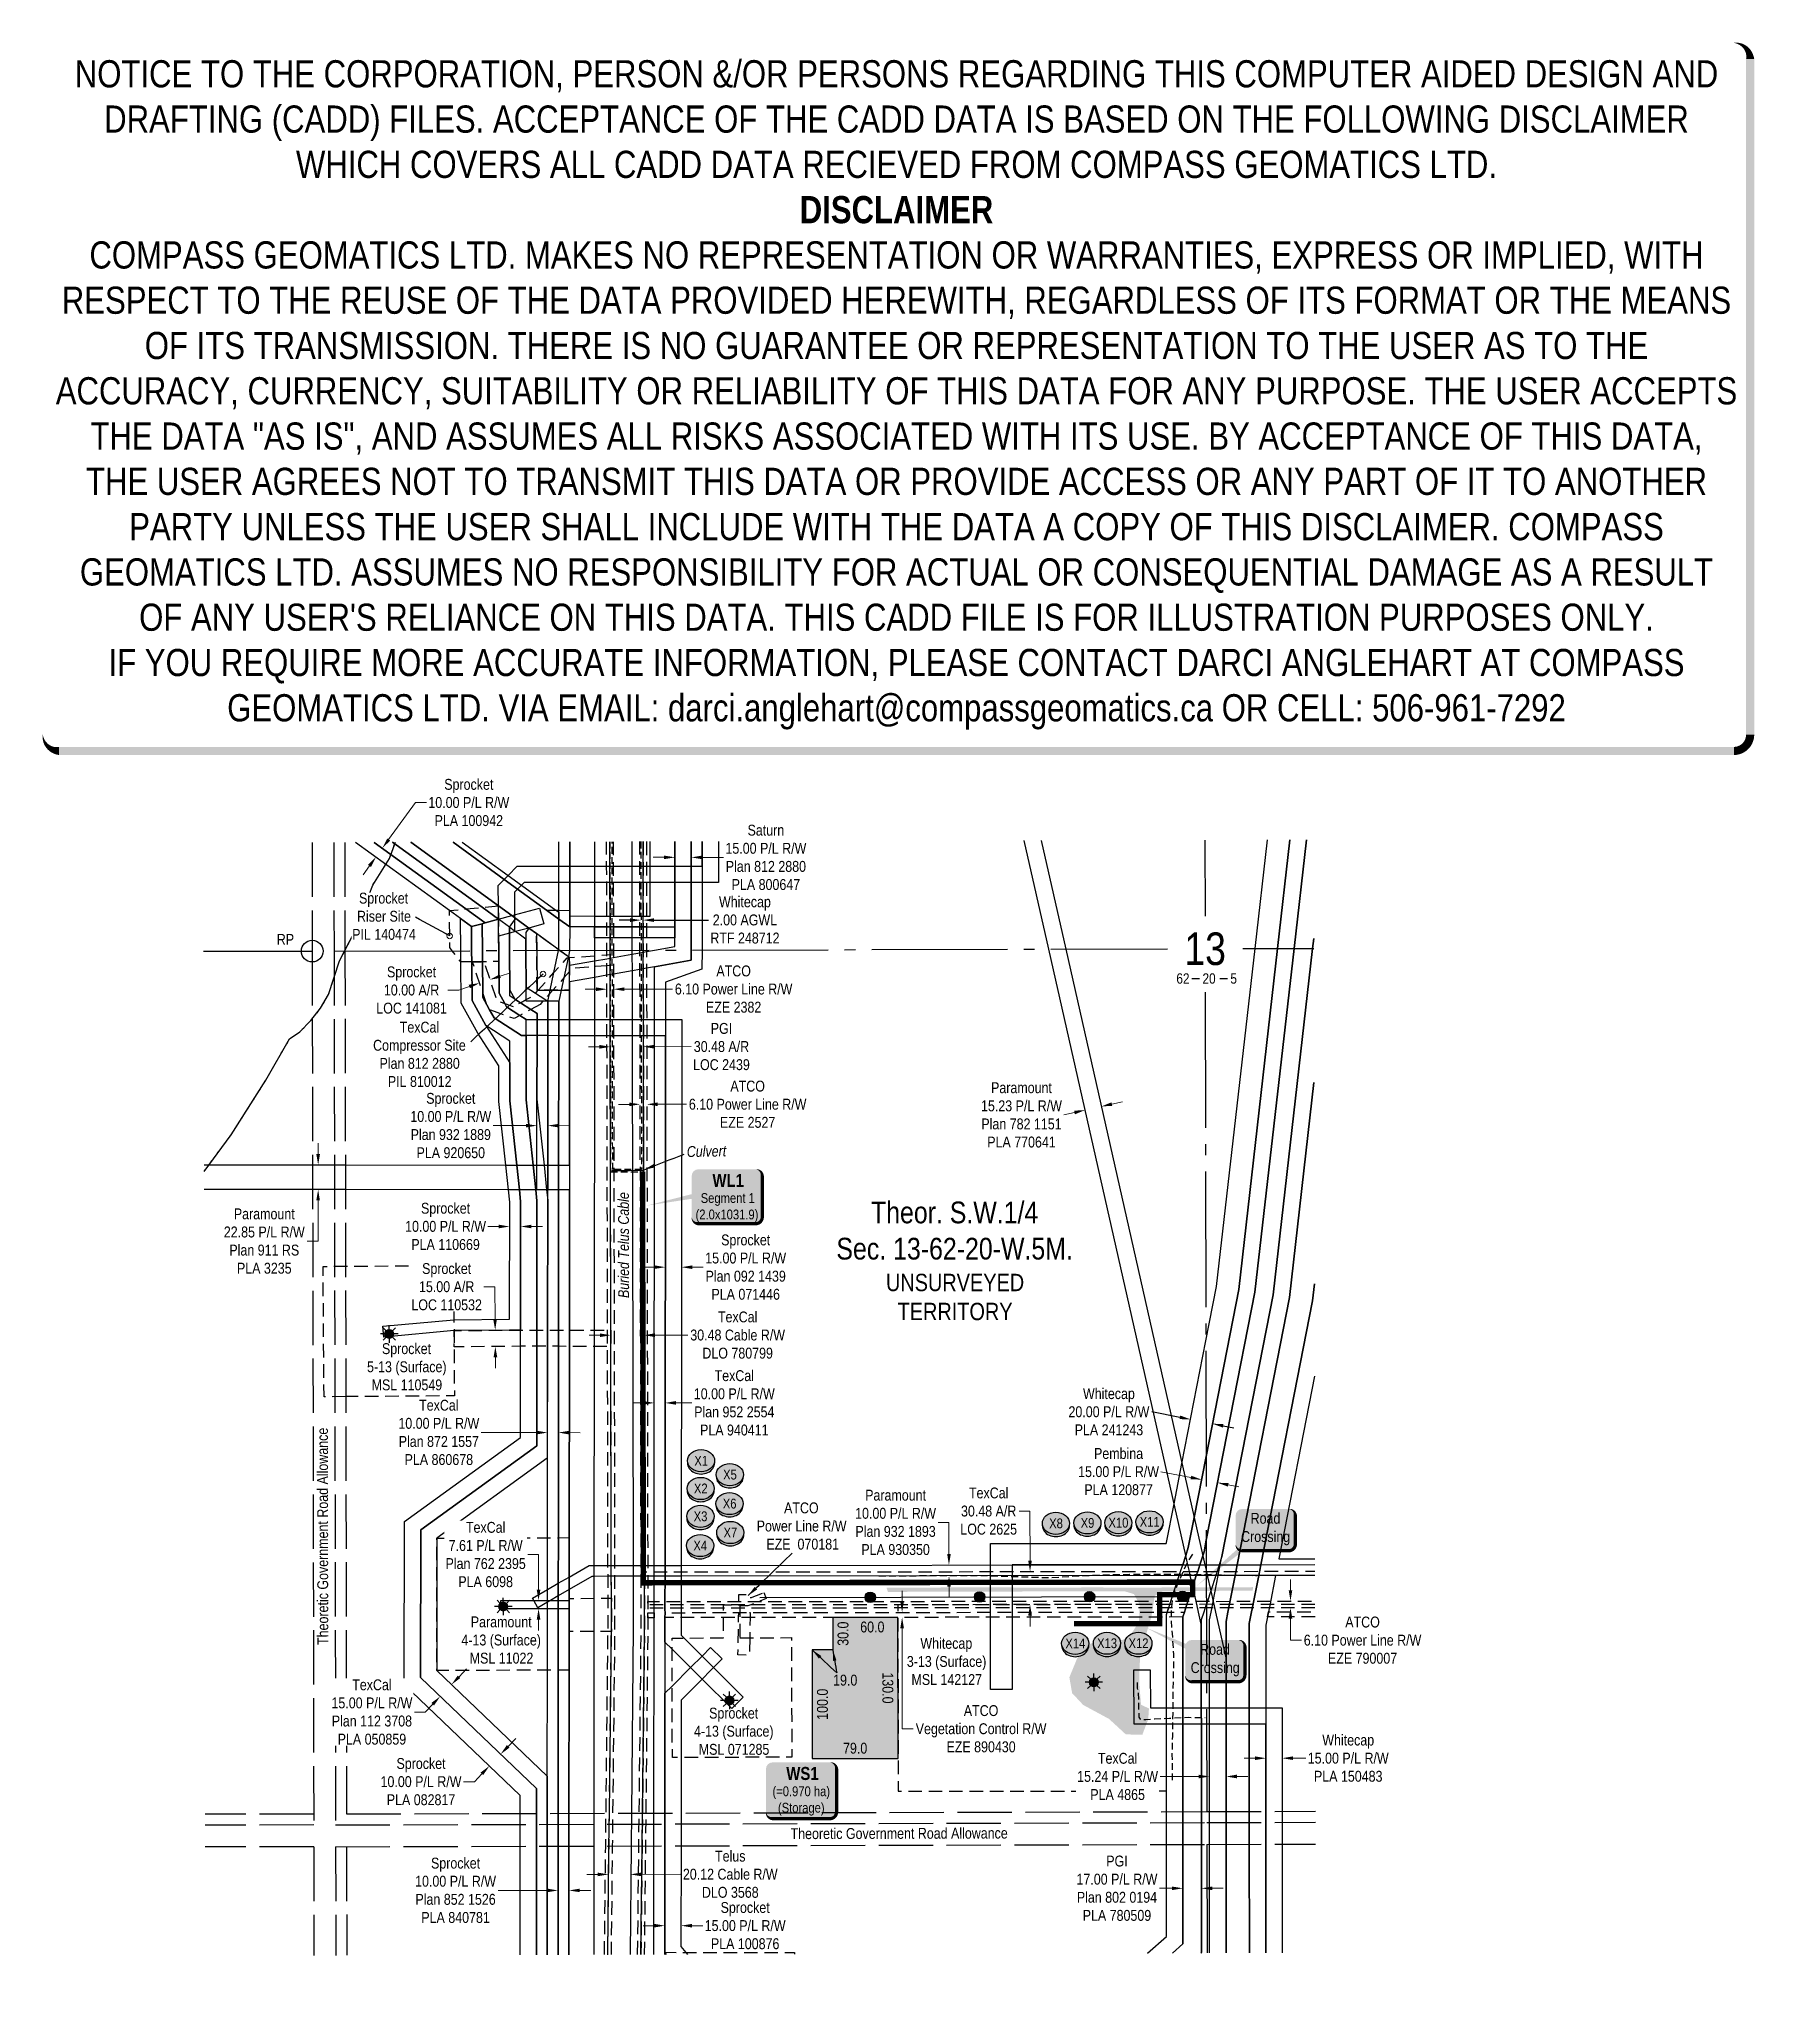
# Model space of a CAD drawing. Extents: x 507771 to 509351, y 6022995 to 6024780.
import ezdxf
from ezdxf.enums import TextEntityAlignment as Align

# ---------------------------------------------------------------- set-up
doc = ezdxf.new("R2010")
doc.units = 0
doc.header["$LTSCALE"] = 5
doc.header["$PDMODE"] = 3
doc.header["$PDSIZE"] = 30
for name, pattern in [('DASHED4', [1.875, 1.25, -0.625]), ('foc-ACCESSROAD', [3.75, 2.5, -1.25]), ('foc-FLOWLINE', [3.75, 2.5, -1.25]), ('foc-QUARTERLINE', [33, 25, -3, 2, -3]), ('foc-UNSURVEYED', [12.5, 10, -2.5]), ('foc-WHEELTRACKS', [2, 0.4, -1.6]), ('UG_PIPE', [1.875, 1.25, -0.625])]:
    doc.linetypes.add(name, pattern=pattern)
doc.layers.get('Defpoints').update_dxf_attribs({"color": 9})
for name, color, linetype in [('10', 1, 'Continuous'), ('35', 37, 'Continuous'), ('9', 3, 'Continuous'), ('AS-PIPE-UG', 44, 'UG_PIPE'), ('AS-POWER', 104, 'foc-POWER'), ('AS-POWER-EXISTING-PP', 72, 'Continuous'), ('AS-ROADS', 254, 'Continuous'), ('AS-TELUS', 224, 'foc-TEL'), ('C-RW', 13, 'Continuous'), ('C-SYMBOL', 7, 'Continuous'), ('C-WS', 13, 'foc-ACCESSROAD'), ('C-WS-S', 13, 'Continuous'), ('CG-NOTES', 7, 'Continuous'), ('F-AR', 190, 'foc-ACCESSROAD'), ('F-EZE', 190, 'foc-FLOWLINE'), ('F-RW', 190, 'Continuous'), ('F-VCE', 190, 'foc-FLOWLINE'), ('F-WS', 190, 'foc-ACCESSROAD'), ('F-WS-S', 190, 'Continuous'), ('L-QSEC', 8, 'foc-QUARTERLINE'), ('L-ROAD-T', 7, 'Continuous'), ('L-SECLBL', 7, 'Continuous'), ('L-UNS-T', 3, 'Continuous'), ('L-USEC', 7, 'foc-UNSURVEYED'), ('P-CROSSINGS', 250, 'Continuous'), ('P-PROPOSED', 10, 'Continuous'), ('P-TEMP-BLOCKS', 250, 'Continuous'), ('P-TEMP-H', 41, 'Continuous'), ('P-TEMP_WORKSPACE', 46, 'Continuous'), ('T-WATER', 160, 'Continuous'), ('T-WATER-P3', 160, 'foc-WHEELTRACKS'), ('T-WATER-T', 170, 'Continuous')]:
    doc.layers.add(name, color=color, linetype=linetype)
for name, color, linetype, lineweight in [('AS-GENERAL', 48, 'Continuous', 18), ('C-RW-T', 13, 'Continuous', 9), ('C-WS-T', 13, 'Continuous', 9), ('F-AR-T', 190, 'Continuous', 9), ('F-EZE-T', 190, 'Continuous', 9), ('F-RW-T', 190, 'Continuous', 9), ('F-WS-T', 190, 'Continuous', 9), ('P-TEMP-T', 46, 'Continuous', 18), ('T-TEXT', 48, 'Continuous', 18)]:
    doc.layers.add(name, color=color, linetype=linetype, lineweight=lineweight)
doc.layers.add('DISCLAIMER', color=7, linetype='Continuous', plot=False)
doc.styles.add('175L', font='ARIALN.TTF', dxfattribs={"height": 20})
doc.styles.add('80', font='ARIALN.TTF', dxfattribs={"height": 10})
doc.styles.add('80CG', font='ARIALN.TTF', dxfattribs={"height": 10})
doc.styles.add('80L', font='ARIALN.TTF', dxfattribs={"height": 10})
doc.styles.add('BOLD', font='ARIALNB.TTF')
doc.styles.add('Crossing', font='ARIALN.TTF', dxfattribs={"height": 10})
doc.styles.add('foc-LtypeFont', font='ARIALN.TTF', dxfattribs={"height": 7.35})
doc.styles.add('SIMPLEX', font='ARIALN.TTF')
doc.linetypes.add('foc-POWER', pattern='A,6,-1,["P",foc-LtypeFont,S=0.2,R=0,X=-0.625,Y=-0.75],-1.24,4', length=12.24)
doc.linetypes.add('foc-POWER-NOLINE', pattern='A,0,-4,["P",foc-LtypeFont,S=0.2,R=0,X=-0.625,Y=-0.75],-8.24', length=12.24)
doc.linetypes.add('foc-TEL', pattern='A,2,-1,["T",foc-LtypeFont,S=0.2,R=0,X=-0.425,Y=-0.75],-1.24,8', length=12.24)
doc.linetypes.add('foc-TOPO-flowdirection-NOLINE', pattern='A,0,[">",foc-LtypeFont,S=0.3,R=0,X=0,Y=-0.945],-20,[">",foc-LtypeFont,S=0.3,R=0,X=0,Y=-0.945],0', length=20)
doc.dimstyles.new('Compass 5 000', dxfattribs={"dimscale": 5, "dimtxt": 9, "dimasz": 2, "dimexe": 0.2, "dimexo": 0.0625, "dimgap": 0.5, "dimtad": 0, "dimtih": 1, "dimtoh": 1, "dimzin": 0, "dimdsep": 46, "dimtxsty": '80CG', "dimcen": 0.1, "dimse1": 1, "dimse2": 1, "dimclrd": 256, "dimclrt": 256, "dimaunit": 1, "dimadec": 4, "dimazin": 0, "dimtfac": 0.06, "dimtofl": 0, "dimtmove": 0, "dimatfit": 1, "dimfxl": 0.2, "dimtolj": 1, "dimtzin": 0, "dimlwd": -1, "dimarcsym": 0})

msp = doc.modelspace()

# ---------------------------------------------------------------- texts
at = {"layer": 'AS-TELUS', "insert": (508304.743, 6023620.9), "char_height": 10, "attachment_point": 1, "rotation": 90.109285, "style": '80L'}
msp.add_mtext_dynamic_manual_height_columns('{\\fArial Narrow|b0|i1|c0|p34;Buried Telus Cable}', width=96.9716, gutter_width=49.973, heights=[0], dxfattribs=at)
at = {"layer": 'C-SYMBOL', "color": 3, "insert": (508614.448, 6023709.68), "char_height": 20, "width": 215.98445, "attachment_point": 2, "style": '175L'}
msp.add_mtext('Theor. S.W.1/4\\PSec. 13-62-20-W.5M.', dxfattribs=at)
at = {"layer": 'C-WS-T', "insert": (508568.911, 6023308.141), "char_height": 10, "attachment_point": 1, "style": '80L'}
msp.add_mtext_dynamic_manual_height_columns('\\pi14.02351;Whitecap\\P\\pi1.55079;3-13 (Surface)\\P\\pi5.79704;MSL 142127', width=75.16844, gutter_width=49.973, heights=[0], dxfattribs=at)
at = {"layer": 'F-EZE-T', "insert": (508431.745, 6023432.787), "char_height": 10, "attachment_point": 1, "style": '80L'}
msp.add_mtext_dynamic_manual_height_columns('\\pi25.68949;ATCO\\P\\pi0.47462;Power Line R/W\\P\\pi9.43096;EZE  070181', width=82.70912, gutter_width=49.973, heights=[0], dxfattribs=at)
at = {"layer": 'F-WS-T', "char_height": 10, "attachment_point": 1, "style": '80L'}
for s, width, insert in [('\\pi24.84989;TexCal\\P\\pi0.3001;Compressor Site\\P\\pi6.21074;Plan 812 2880\\P\\pi13.87445;PIL 810012', 84.86349, (508078.783, 6023875.192)), ('\\pi13.98006;Sprocket\\P\\pi0.09193;4-13 (Surface)\\P\\pi4.4746;MSL 071285', 72.58495, (508374.434, 6023243.913))]:
    msp.add_mtext_dynamic_manual_height_columns(s, width=width, gutter_width=49.973, heights=[0], dxfattribs=dict(at, insert=insert))
at = {"layer": 'L-ROAD-T', "style": '80L'}
for rotation, p in [(90.101101, (508032.628, 6023401.587)), (0.155493, (508563.382, 6023128.233))]:
    msp.add_text('Theoretic Government Road Allowance', height=10, rotation=rotation, dxfattribs=at).set_placement(p, align=Align.MIDDLE_CENTER)
at = {"layer": 'L-UNS-T', "color": 3, "insert": (508614.86, 6023621.765), "char_height": 16, "attachment_point": 5, "style": '80L'}
msp.add_mtext_dynamic_manual_height_columns('UNSURVEYED TERRITORY', width=126.34599, gutter_width=47.475, heights=[0], dxfattribs=at)
at = {"layer": 'P-TEMP-T', "style": '80L'}
for s, rotation, p in [('30.0', 90, (508511.687, 6023312.021)), ('19.0', 359.999997, (508513.739, 6023269.264)), ('130.0', 270.037315, (508552.957, 6023262.063)), ('100.0', 89.990225, (508492.749, 6023247.076)), ('79.0', 0.000063, (508522.87, 6023206.626))]:
    msp.add_text(s, height=10, rotation=rotation, dxfattribs=at).set_placement(p, align=Align.MIDDLE_CENTER)
msp.add_text('60.0', height=10, dxfattribs=at).set_placement((508538.705, 6023318.193), align=Align.MIDDLE_CENTER)
at = {"layer": 'T-TEXT', "insert": (508367.791, 6023760.669), "char_height": 10, "attachment_point": 1, "rotation": 1.006923, "style": '80L'}
msp.add_mtext_dynamic_manual_height_columns('{\\fArial Narrow|b0|i1|c0|p34;Culvert}', width=36.80605, gutter_width=49.973, heights=[0], dxfattribs=at)

# ---------------------------------------------------------------- blocks, each defined once
blk = doc.blocks.new('L-SECLBL')
at = {"layer": '9', "color": 7}
for p, q in [((-5.1, -27.8), (-12.3, -27.8)), ((20.7, -27.8), (13.5, -27.8))]:
    blk.add_line(p, q, dxfattribs=at)
at = {"layer": '10', "color": 2, "style": 'SIMPLEX'}
blk.add_attdef('SEC', text='', height=30, dxfattribs=at).set_placement((0, 0), align=Align.MIDDLE)
at = {"layer": '10', "color": 5, "style": '80L'}
blk.add_attdef('TWP', text='', height=9.5, dxfattribs=at).set_placement((-14.4, -27.4), align=Align.MIDDLE_RIGHT)
blk.add_attdef('RGE', text='', height=9.5, dxfattribs=at).set_placement((3.6, -27.4), align=Align.MIDDLE_CENTER)
blk.add_attdef('MER', text='', height=9.5, dxfattribs=at).set_placement((23.2, -27.4), align=Align.MIDDLE_LEFT)
blk = doc.blocks.new('*D663')
at = {"layer": 'Defpoints', "color": 0, "transparency": 16777216}
for p in [(508348.2, 6023848.1), (508363.2, 6023848.1), (508363.1, 6023649.3)]:
    blk.add_point(p, dxfattribs=at)
at = {"layer": 'F-RW-T', "transparency": 16777216}
for p, q in [((508338.1, 6023649.3), (508328.1, 6023649.3)), ((508373.1, 6023649.3), (508383.1, 6023649.3))]:
    blk.add_line(p, q, dxfattribs=at)
for points in [[(508338.1, 6023651), (508338.1, 6023647.7), (508348.1, 6023649.3)], [(508373.1, 6023651), (508373.1, 6023647.6), (508363.1, 6023649.3)]]:
    blk.add_solid(points, dxfattribs=at)
at = {"layer": 'F-RW-T', "transparency": 16777216, "insert": (508422.1, 6023649.3), "char_height": 10, "attachment_point": 5, "style": '80CG'}
blk.add_mtext('\\A1;Sprocket\\P15.00 P/L R/W\\PPlan 092 1439\\PPLA 071446', dxfattribs=at)
blk = doc.blocks.new('*D665')
at = {"layer": 'Defpoints', "color": 0, "transparency": 16777216}
for p in [(508062.7, 6024040.4), (508068.6, 6024048.5), (508081.7, 6024026.7)]:
    blk.add_point(p, dxfattribs=at)
at = {"layer": 'F-RW-T', "transparency": 16777216}
for p, q in [((508093.4, 6024042.9), (508118.2, 6024076.9)), ((508118.2, 6024076.9), (508128.2, 6024076.9)), ((508075.8, 6024018.6), (508069.9, 6024010.5))]:
    blk.add_line(p, q, dxfattribs=at)
for points in [[(508092.1, 6024043.8), (508094.8, 6024041.9), (508087.5, 6024034.8)], [(508074.4, 6024019.6), (508077.1, 6024017.6), (508081.7, 6024026.7)]]:
    blk.add_solid(points, dxfattribs=at)
at = {"layer": 'F-RW-T', "transparency": 16777216, "insert": (508167.2, 6024076.9), "char_height": 10, "attachment_point": 5, "style": '80CG', "bg_fill": 3, "box_fill_scale": 1.1, "bg_fill_color": 256, "bg_fill_true_color": 13158600, "bg_fill_transparency": 0}
blk.add_mtext('\\A1;Sprocket\\P10.00 P/L R/W\\PPLA 100942', dxfattribs=at)
blk = doc.blocks.new('*D670')
at = {"layer": 'Defpoints', "color": 0, "transparency": 16777216}
for p in [(508204.8, 6023686.7), (508204.8, 6023677.6), (508214.9, 6023677.6)]:
    blk.add_point(p, dxfattribs=at)
at = {"layer": 'F-RW-T', "transparency": 16777216}
for p, q in [((508194.8, 6023686.7), (508184.8, 6023686.8)), ((508224.9, 6023686.7), (508234.9, 6023686.7))]:
    blk.add_line(p, q, dxfattribs=at)
for points in [[(508194.8, 6023688.4), (508194.8, 6023685.1), (508204.8, 6023686.7)], [(508224.9, 6023688.4), (508224.9, 6023685.1), (508214.9, 6023686.7)]]:
    blk.add_solid(points, dxfattribs=at)
at = {"layer": 'F-RW-T', "transparency": 16777216, "insert": (508145.8, 6023686.8), "char_height": 10, "attachment_point": 5, "style": '80CG'}
blk.add_mtext('\\A1;Sprocket\\P10.00 P/L R/W\\PPLA 110669', dxfattribs=at)
blk = doc.blocks.new('*D671')
at = {"layer": 'Defpoints', "color": 0, "transparency": 16777216}
for p in [(508229.9, 6023779.6), (508229.9, 6023774.4), (508239.9, 6023774.4)]:
    blk.add_point(p, dxfattribs=at)
at = {"layer": 'F-RW-T', "transparency": 16777216}
for p, q in [((508219.9, 6023779.6), (508189.6, 6023779.6)), ((508249.9, 6023779.6), (508259.9, 6023779.5))]:
    blk.add_line(p, q, dxfattribs=at)
for points in [[(508219.9, 6023781.2), (508219.9, 6023777.9), (508229.9, 6023779.6)], [(508249.9, 6023781.2), (508249.9, 6023777.9), (508239.9, 6023779.6)]]:
    blk.add_solid(points, dxfattribs=at)
at = {"layer": 'F-RW-T', "transparency": 16777216, "insert": (508150.6, 6023779.6), "char_height": 10, "attachment_point": 5, "style": '80CG'}
blk.add_mtext('\\A1;Sprocket\\P10.00 P/L R/W\\PPlan 932 1889\\PPLA 920650', dxfattribs=at)
blk = doc.blocks.new('*D675')
at = {"layer": 'Defpoints', "color": 0, "transparency": 16777216}
for p in [(508915.8, 6023342), (508923.7, 6023342), (508915.8, 6023335.9)]:
    blk.add_point(p, dxfattribs=at)
at = {"layer": 'F-EZE-T', "transparency": 16777216}
for p, q in [((508923.7, 6023352), (508923.6, 6023362)), ((508923.7, 6023325.9), (508923.7, 6023306)), ((508923.7, 6023306), (508933.7, 6023306))]:
    blk.add_line(p, q, dxfattribs=at)
for points in [[(508925.3, 6023352), (508922, 6023352), (508923.7, 6023342)], [(508925.3, 6023325.9), (508922, 6023325.9), (508923.7, 6023335.9)]]:
    blk.add_solid(points, dxfattribs=at)
at = {"layer": 'F-EZE-T', "transparency": 16777216, "insert": (508990, 6023306), "char_height": 10, "attachment_point": 5, "style": '80CG'}
blk.add_mtext('\\A1;ATCO\\P6.10 Power Line R/W\\PEZE 790007', dxfattribs=at)
blk = doc.blocks.new('*D676')
at = {"layer": 'Defpoints', "color": 0, "transparency": 16777216}
for p in [(508566.1, 6023327), (508645.8, 6023331.7), (508645.8, 6023327.1)]:
    blk.add_point(p, dxfattribs=at)
at = {"layer": 'F-EZE-T', "transparency": 16777216}
for p, q in [((508566.1, 6023341.6), (508566.1, 6023351.6)), ((508566.1, 6023317), (508566.2, 6023224.5)), ((508566.2, 6023224.5), (508576.2, 6023224.5))]:
    blk.add_line(p, q, dxfattribs=at)
for points in [[(508567.7, 6023341.6), (508564.4, 6023341.6), (508566.1, 6023331.6)], [(508567.8, 6023317), (508564.4, 6023317), (508566.1, 6023327)]]:
    blk.add_solid(points, dxfattribs=at)
at = {"layer": 'F-EZE-T', "transparency": 16777216, "insert": (508638.8, 6023224.5), "char_height": 10, "attachment_point": 5, "style": '80CG'}
blk.add_mtext('\\A1;ATCO\\PVegetation Control R/W\\PEZE 890430', dxfattribs=at)
blk = doc.blocks.new('*D677')
at = {"layer": 'C-RW-T', "transparency": 16777216}
for p, q in [((508891, 6023197.4), (508881, 6023197.4)), ((508926, 6023197.4), (508937.7, 6023197.4))]:
    blk.add_line(p, q, dxfattribs=at)
for points in [[(508891, 6023199.1), (508891, 6023195.7), (508901, 6023197.4)], [(508926, 6023199.1), (508926, 6023195.8), (508916, 6023197.4)]]:
    blk.add_solid(points, dxfattribs=at)
at = {"layer": 'Defpoints', "color": 0, "transparency": 16777216}
for p in [(508916, 6023197.4), (508901, 6023178.3), (508916, 6023178.3)]:
    blk.add_point(p, dxfattribs=at)
at = {"layer": 'C-RW-T', "transparency": 16777216, "insert": (508976.8, 6023197.4), "char_height": 10, "attachment_point": 5, "style": '80CG'}
blk.add_mtext('\\A1;Whitecap\\P15.00 P/L R/W\\PPLA 150483', dxfattribs=at)
blk = doc.blocks.new('*D678')
at = {"layer": 'Defpoints', "color": 0, "transparency": 16777216}
for p in [(508734.6, 6023793.9), (508780.2, 6023591.9), (508795.1, 6023595.2)]:
    blk.add_point(p, dxfattribs=at)
at = {"layer": 'F-RW-T', "transparency": 16777216}
for p, q in [((508724.8, 6023791.7), (508715.1, 6023789.4)), ((508759.2, 6023799.4), (508769, 6023801.6))]:
    blk.add_line(p, q, dxfattribs=at)
for points in [[(508724.5, 6023793.3), (508725.2, 6023790), (508734.6, 6023793.9)], [(508758.8, 6023801), (508759.6, 6023797.8), (508749.5, 6023797.2)]]:
    blk.add_solid(points, dxfattribs=at)
at = {"layer": 'F-RW-T', "transparency": 16777216, "insert": (508676, 6023789.4), "char_height": 10, "attachment_point": 5, "style": '80CG'}
blk.add_mtext('\\A1;Paramount\\P15.23 P/L R/W\\PPlan 782 1151\\PPLA 770641', dxfattribs=at)
blk = doc.blocks.new('*D680')
at = {"layer": 'Defpoints', "color": 0, "transparency": 16777216}
for p in [(508295.1, 6023518.5), (508315.2, 6023518.5), (508316, 6023090.5)]:
    blk.add_point(p, dxfattribs=at)
at = {"layer": 'F-RW-T', "transparency": 16777216}
for p, q in [((508285.9, 6023090.4), (508275.9, 6023090.4)), ((508326, 6023090.5), (508362, 6023090.6))]:
    blk.add_line(p, q, dxfattribs=at)
for points in [[(508285.9, 6023092.1), (508285.9, 6023088.8), (508295.9, 6023090.5)], [(508326, 6023092.2), (508326, 6023088.8), (508316, 6023090.5)]]:
    blk.add_solid(points, dxfattribs=at)
at = {"layer": 'F-RW-T', "transparency": 16777216, "insert": (508407.9, 6023090.6), "char_height": 10, "attachment_point": 5, "style": '80CG'}
blk.add_mtext('\\A1;Telus\\P20.12 Cable R/W\\PDLO 3568', dxfattribs=at)
blk = doc.blocks.new('*D681')
at = {"layer": 'Defpoints', "color": 0, "transparency": 16777216}
for p in [(508328.5, 6023586.7), (508298.2, 6023484.6), (508328.6, 6023484.6)]:
    blk.add_point(p, dxfattribs=at)
at = {"layer": 'F-RW-T', "transparency": 16777216}
for p, q in [((508288, 6023586.7), (508278, 6023586.6)), ((508338.5, 6023586.8), (508368.9, 6023586.8))]:
    blk.add_line(p, q, dxfattribs=at)
for points in [[(508288, 6023588.3), (508288, 6023585), (508298, 6023586.7)], [(508338.5, 6023588.4), (508338.5, 6023585.1), (508328.5, 6023586.7)]]:
    blk.add_solid(points, dxfattribs=at)
at = {"layer": 'F-RW-T', "transparency": 16777216, "insert": (508414.7, 6023586.8), "char_height": 10, "attachment_point": 5, "style": '80CG'}
blk.add_mtext('\\A1;TexCal\\P30.48 Cable R/W\\PDLO 780799', dxfattribs=at)
blk = doc.blocks.new('*D682')
at = {"layer": 'Defpoints', "color": 0, "transparency": 16777216}
for p in [(508325, 6023800.8), (508331.1, 6023800.8), (508331.1, 6023799.2)]:
    blk.add_point(p, dxfattribs=at)
at = {"layer": 'F-EZE-T', "transparency": 16777216}
for p, q in [((508315, 6023799.1), (508305, 6023799.1)), ((508341.1, 6023799.2), (508367.5, 6023799.2))]:
    blk.add_line(p, q, dxfattribs=at)
for points in [[(508315, 6023800.8), (508315, 6023797.5), (508325, 6023799.2)], [(508341.1, 6023800.9), (508341.1, 6023797.5), (508331.1, 6023799.2)]]:
    blk.add_solid(points, dxfattribs=at)
at = {"layer": 'F-EZE-T', "transparency": 16777216, "insert": (508423.9, 6023799.2), "char_height": 10, "attachment_point": 5, "style": '80CG'}
blk.add_mtext('\\A1;ATCO\\P6.10 Power Line R/W\\PEZE 2527', dxfattribs=at)
blk = doc.blocks.new('*D683')
at = {"layer": 'Defpoints', "color": 0, "transparency": 16777216}
for p in [(508327.9, 6023852.2), (508297.7, 6023748.2), (508328.1, 6023748.3)]:
    blk.add_point(p, dxfattribs=at)
at = {"layer": 'F-AR-T', "transparency": 16777216}
for p, q in [((508287.5, 6023852.1), (508277.5, 6023852.1)), ((508337.9, 6023852.2), (508371.9, 6023852.3))]:
    blk.add_line(p, q, dxfattribs=at)
for points in [[(508287.5, 6023853.8), (508287.5, 6023850.4), (508297.5, 6023852.1)], [(508337.9, 6023853.9), (508338, 6023850.5), (508327.9, 6023852.2)]]:
    blk.add_solid(points, dxfattribs=at)
at = {"layer": 'F-AR-T', "transparency": 16777216, "insert": (508399.8, 6023852.3), "char_height": 10, "attachment_point": 5, "style": '80CG'}
blk.add_mtext('\\A1;PGI\\P30.48 A/R\\PLOC 2439', dxfattribs=at)
blk = doc.blocks.new('*D684')
at = {"layer": 'Defpoints', "color": 0, "transparency": 16777216}
for p in [(508195.5, 6023591.3), (508191.6, 6023576.3), (508195.6, 6023576.3)]:
    blk.add_point(p, dxfattribs=at)
at = {"layer": 'F-AR-T', "transparency": 16777216}
for p, q in [((508191.1, 6023631.3), (508181.1, 6023631.3)), ((508191.4, 6023601.3), (508191.1, 6023631.3)), ((508191.7, 6023566.3), (508191.8, 6023556.3))]:
    blk.add_line(p, q, dxfattribs=at)
for points in [[(508193, 6023601.3), (508189.7, 6023601.2), (508191.5, 6023591.3)], [(508193.4, 6023566.3), (508190, 6023566.3), (508191.6, 6023576.3)]]:
    blk.add_solid(points, dxfattribs=at)
at = {"layer": 'F-AR-T', "transparency": 16777216, "insert": (508146.8, 6023631.3), "char_height": 10, "attachment_point": 5, "style": '80CG', "bg_fill": 3, "box_fill_scale": 1.1, "bg_fill_color": 256, "bg_fill_true_color": 13158600, "bg_fill_transparency": 0}
blk.add_mtext('\\A1;Sprocket\\P15.00 A/R\\PLOC 110532', dxfattribs=at)
blk = doc.blocks.new('*D685')
at = {"layer": 'Defpoints', "color": 0, "transparency": 16777216}
for p in [(508140.9, 6023254.3), (508163.9, 6023232.3), (508174.3, 6023243.1)]:
    blk.add_point(p, dxfattribs=at)
at = {"layer": 'F-RW-T', "transparency": 16777216}
for p, q in [((508158.2, 6023272.4), (508165.2, 6023279.6)), ((508127.1, 6023239.9), (508117.1, 6023239.9)), ((508134, 6023247.1), (508127.1, 6023239.9))]:
    blk.add_line(p, q, dxfattribs=at)
for points in [[(508157, 6023273.5), (508159.4, 6023271.2), (508151.3, 6023265.2)], [(508132.8, 6023248.3), (508135.2, 6023246), (508140.9, 6023254.3)]]:
    blk.add_solid(points, dxfattribs=at)
at = {"layer": 'F-RW-T', "transparency": 16777216, "insert": (508078, 6023239.9), "char_height": 10, "attachment_point": 5, "style": '80CG', "bg_fill": 3, "box_fill_scale": 1.1, "bg_fill_color": 256, "bg_fill_true_color": 13158600, "bg_fill_transparency": 0}
blk.add_mtext('\\A1;TexCal\\P15.00 P/L R/W\\PPlan 112 3708\\PPLA 050859', dxfattribs=at)
blk = doc.blocks.new('*D686')
at = {"layer": 'Defpoints', "color": 0, "transparency": 16777216}
for p in [(508347.7, 6023168.9), (508362.7, 6023168.9), (508362.6, 6023043.3)]:
    blk.add_point(p, dxfattribs=at)
at = {"layer": 'F-RW-T', "transparency": 16777216}
for p, q in [((508337.6, 6023043.3), (508327.6, 6023043.3)), ((508372.6, 6023043.3), (508382.6, 6023043.3))]:
    blk.add_line(p, q, dxfattribs=at)
for points in [[(508337.6, 6023045), (508337.6, 6023041.6), (508347.6, 6023043.3)], [(508372.6, 6023044.9), (508372.6, 6023041.6), (508362.6, 6023043.3)]]:
    blk.add_solid(points, dxfattribs=at)
at = {"layer": 'F-RW-T', "transparency": 16777216, "insert": (508421.6, 6023043.3), "char_height": 10, "attachment_point": 5, "style": '80CG'}
blk.add_mtext('\\A1;Sprocket\\P15.00 P/L R/W\\PPLA 100876', dxfattribs=at)
blk = doc.blocks.new('*D687')
at = {"layer": 'Defpoints', "color": 0, "transparency": 16777216}
for p in [(508249.4, 6023098.6), (508259.4, 6023098.6), (508249.4, 6023075.7)]:
    blk.add_point(p, dxfattribs=at)
at = {"layer": 'F-RW-T', "transparency": 16777216}
for p, q in [((508239.4, 6023075.8), (508194.1, 6023075.8)), ((508269.4, 6023075.7), (508279.4, 6023075.7))]:
    blk.add_line(p, q, dxfattribs=at)
for points in [[(508239.4, 6023077.4), (508239.4, 6023074.1), (508249.4, 6023075.7)], [(508269.4, 6023077.4), (508269.4, 6023074.1), (508259.4, 6023075.7)]]:
    blk.add_solid(points, dxfattribs=at)
at = {"layer": 'F-RW-T', "transparency": 16777216, "insert": (508155, 6023075.8), "char_height": 10, "attachment_point": 5, "style": '80CG'}
blk.add_mtext('\\A1;Sprocket\\P10.00 P/L R/W\\PPlan 852 1526\\PPLA 840781', dxfattribs=at)
blk = doc.blocks.new('*D688')
at = {"layer": 'Defpoints', "color": 0, "transparency": 16777216}
for p in [(508239.8, 6023638.8), (508249.8, 6023638.7), (508239.6, 6023497.1)]:
    blk.add_point(p, dxfattribs=at)
at = {"layer": 'F-RW-T', "transparency": 16777216}
for p, q in [((508229.6, 6023497.1), (508178.7, 6023497.2)), ((508259.6, 6023497.1), (508269.6, 6023497))]:
    blk.add_line(p, q, dxfattribs=at)
for points in [[(508229.6, 6023498.8), (508229.6, 6023495.4), (508239.6, 6023497.1)], [(508259.6, 6023498.7), (508259.6, 6023495.4), (508249.6, 6023497.1)]]:
    blk.add_solid(points, dxfattribs=at)
at = {"layer": 'F-RW-T', "transparency": 16777216, "insert": (508139.6, 6023497.2), "char_height": 10, "attachment_point": 5, "style": '80CG'}
blk.add_mtext('\\A1;TexCal\\P10.00 P/L R/W\\PPlan 872 1557\\PPLA 860678', dxfattribs=at)
blk = doc.blocks.new('*D689')
at = {"layer": 'Defpoints', "color": 0, "transparency": 16777216}
for p in [(508598.9, 6023375.2), (508609.2, 6023375.2), (508598.9, 6023365.2)]:
    blk.add_point(p, dxfattribs=at)
at = {"layer": 'F-RW-T', "transparency": 16777216}
for p, q in [((508609.2, 6023414.4), (508599.2, 6023414.4)), ((508609.2, 6023385.2), (508609.2, 6023414.4)), ((508609.3, 6023355.2), (508609.3, 6023345.2))]:
    blk.add_line(p, q, dxfattribs=at)
for points in [[(508610.9, 6023385.2), (508607.6, 6023385.2), (508609.2, 6023375.2)], [(508610.9, 6023355.2), (508607.6, 6023355.2), (508609.3, 6023365.2)]]:
    blk.add_solid(points, dxfattribs=at)
at = {"layer": 'F-RW-T', "transparency": 16777216, "insert": (508560.1, 6023414.4), "char_height": 10, "attachment_point": 5, "style": '80CG'}
blk.add_mtext('\\A1;Paramount\\P10.00 P/L R/W\\PPlan 932 1893\\PPLA 930350', dxfattribs=at)
blk = doc.blocks.new('GAS')
h = blk.add_hatch(color=255)
h.dxf.hatch_style = 1
edge = h.paths.add_edge_path()
edge.add_arc((0, 0), 0.9, 0, 360)
for p, q in [((-0.81, 0), (-1.62, 0)), ((-0.57, 0.57), (-1.14, 1.14)), ((0, 0.81), (0, 1.62)), ((0.57, 0.57), (1.14, 1.14)), ((1.62, 0), (0.81, 0)), ((-0.57, -0.57), (-1.14, -1.14)), ((0, -0.81), (0, -1.62)), ((1.14, -1.14), (0.57, -0.57))]:
    blk.add_line(p, q)
blk.add_circle((0, 0), 0.8)
blk = doc.blocks.new('*D691')
at = {"layer": 'Defpoints', "color": 0, "transparency": 16777216}
for p in [(507998.5, 6023743.4), (508028.5, 6023743.4), (507998.5, 6023720.8)]:
    blk.add_point(p, dxfattribs=at)
at = {"layer": 'F-RW-T', "transparency": 16777216}
for p, q in [((508028.5, 6023753.4), (508028.5, 6023763.4)), ((508028.5, 6023710.7), (508028.4, 6023673.3)), ((508028.4, 6023673.3), (508018.4, 6023673.3))]:
    blk.add_line(p, q, dxfattribs=at)
for points in [[(508026.8, 6023753.4), (508030.2, 6023753.4), (508028.5, 6023743.4)], [(508026.8, 6023710.7), (508030.1, 6023710.7), (508028.5, 6023720.7)]]:
    blk.add_solid(points, dxfattribs=at)
at = {"layer": 'F-RW-T', "transparency": 16777216, "insert": (507978.9, 6023673.3), "char_height": 10, "attachment_point": 5, "style": '80CG'}
blk.add_mtext('\\A1;Paramount\\P22.85 P/L R/W\\PPlan 911 RS\\PPLA 3235', dxfattribs=at)
blk = doc.blocks.new('*D692')
at = {"layer": 'Defpoints', "color": 0, "transparency": 16777216}
for p in [(508211, 6023342.6), (508231.4, 6023342.6), (508211, 6023335)]:
    blk.add_point(p, dxfattribs=at)
at = {"layer": 'F-RW-T', "transparency": 16777216}
for p, q in [((508221.4, 6023384.8), (508231.4, 6023384.8)), ((508231.4, 6023384.8), (508231.4, 6023362.6)), ((508231.4, 6023352.6), (508231.4, 6023362.6)), ((508231.4, 6023324.9), (508231.4, 6023314.9))]:
    blk.add_line(p, q, dxfattribs=at)
for points in [[(508229.7, 6023352.6), (508233.1, 6023352.6), (508231.4, 6023342.6)], [(508229.7, 6023324.9), (508233.1, 6023324.9), (508231.4, 6023334.9)]]:
    blk.add_solid(points, dxfattribs=at)
at = {"layer": 'F-RW-T', "transparency": 16777216, "insert": (508182.7, 6023384.8), "char_height": 10, "attachment_point": 5, "style": '80CG', "bg_fill": 3, "box_fill_scale": 1.1, "bg_fill_color": 256, "bg_fill_true_color": 13158600, "bg_fill_transparency": 0}
blk.add_mtext('\\A1;TexCal\\P7.61 P/L R/W\\PPlan 762 2395\\PPLA 6098', dxfattribs=at)
blk = doc.blocks.new('*D958')
at = {"layer": 'Defpoints', "color": 0, "transparency": 16777216}
for p in [(508348, 6023524.4), (508337.9, 6023418.8), (508347.9, 6023418.8)]:
    blk.add_point(p, dxfattribs=at)
at = {"layer": 'F-RW-T', "transparency": 16777216}
for p, q in [((508328, 6023524.4), (508318, 6023524.4)), ((508358, 6023524.4), (508372.6, 6023524.4))]:
    blk.add_line(p, q, dxfattribs=at)
for points in [[(508328, 6023526.1), (508328, 6023522.8), (508338, 6023524.4)], [(508358, 6023526.1), (508358, 6023522.7), (508348, 6023524.4)]]:
    blk.add_solid(points, dxfattribs=at)
at = {"layer": 'F-RW-T', "transparency": 16777216, "insert": (508411.6, 6023524.4), "char_height": 10, "attachment_point": 5, "style": '80CG'}
blk.add_mtext('\\A1;TexCal\\P10.00 P/L R/W\\PPlan 952 2554\\PPLA 940411', dxfattribs=at)
blk = doc.blocks.new('*U1163')
h = blk.add_hatch(color=59)
edge = h.paths.add_edge_path()
edge.add_line((-21.5, -20), (21.5, -20))
edge.add_arc((21.5, -14), 6, 270, 360)
edge.add_line((27.5, -14), (27.5, 12.5))
edge.add_arc((21.5, 12.5), 6, 0, 90)
edge.add_line((21.5, 18.5), (-21.5, 18.5))
edge.add_arc((-21.5, 12.5), 6, 90, 180)
edge.add_line((-27.5, 12.5), (-27.5, -14))
edge.add_arc((-21.5, -14), 6, 180, 270)
at = {"color": 1, "flags": 128}
blk.add_lwpolyline([(-63.9, 30, 0, 7.5, 0), (0, 0, 0, 0, 0)], format="xyseb", dxfattribs=at)
blk.add_lwpolyline([(-21.5, -20, 3, 3, 0), (21.5, -20, 3, 3, 0.414214), (27.5, -14, 3, 3, 0), (27.5, 12.5, 3, 0, 0.414214), (21.5, 18.5, 0, 0, 0), (-21.5, 18.5, 0, 0, 0.414214), (-27.5, 12.5, 0, 0, 0), (-27.5, -14, 0, 3, 0.414214)], format="xyseb", close=True, dxfattribs=at)
at = {"color": 1, "style": '80'}
blk.add_attdef('ENTER_TEXT_001', (-36.3, -5), '', height=10, dxfattribs=at)
blk = doc.blocks.new('*D1172')
at = {"layer": 'Defpoints', "color": 0, "transparency": 16777216}
for p in [(508179, 6023197.1), (508189.4, 6023207.9), (508186.2, 6023190.3)]:
    blk.add_point(p, dxfattribs=at)
at = {"layer": 'F-RW-T', "transparency": 16777216}
for p, q in [((508203.5, 6023208.3), (508210.4, 6023215.5)), ((508179.2, 6023183), (508172.3, 6023175.8)), ((508172.3, 6023175.8), (508162.3, 6023175.8))]:
    blk.add_line(p, q, dxfattribs=at)
for points in [[(508202.2, 6023209.5), (508204.7, 6023207.2), (508196.5, 6023201.1)], [(508178, 6023184.2), (508180.4, 6023181.9), (508186.2, 6023190.3)]]:
    blk.add_solid(points, dxfattribs=at)
at = {"layer": 'F-RW-T', "transparency": 16777216, "insert": (508123.2, 6023175.8), "char_height": 10, "attachment_point": 5, "style": '80CG'}
blk.add_mtext('\\A1;Sprocket\\P10.00 P/L R/W\\PPLA 082817', dxfattribs=at)
blk = doc.blocks.new('*D1173')
at = {"layer": 'Defpoints', "color": 0, "transparency": 16777216}
for p in [(508176.6, 6023912.5), (508177.1, 6023910.8), (508186, 6023915.7)]:
    blk.add_point(p, dxfattribs=at)
at = {"layer": 'F-AR-T', "transparency": 16777216}
for p, q in [((508196.1, 6023917.1), (508205.6, 6023920.3)), ((508158, 6023904.3), (508148, 6023904.3)), ((508167.7, 6023907.6), (508158, 6023904.3))]:
    blk.add_line(p, q, dxfattribs=at)
for points in [[(508167.1, 6023909.2), (508168.2, 6023906), (508177.1, 6023910.8)], [(508195.6, 6023918.7), (508196.6, 6023915.5), (508186.6, 6023913.9)]]:
    blk.add_solid(points, dxfattribs=at)
at = {"layer": 'F-AR-T', "transparency": 16777216, "insert": (508114.5, 6023904.3), "char_height": 10, "attachment_point": 5, "style": '80CG'}
blk.add_mtext('\\A1;Sprocket\\P10.00 A/R\\PLOC 141081', dxfattribs=at)
blk = doc.blocks.new('*D1175')
at = {"layer": 'Defpoints', "color": 0, "transparency": 16777216}
for p in [(508824.6, 6023174.5), (508841.6, 6023174.5), (508824.6, 6023077.7)]:
    blk.add_point(p, dxfattribs=at)
at = {"layer": 'F-RW-T', "transparency": 16777216}
for p, q in [((508814.6, 6023077.7), (508803, 6023077.7)), ((508851.6, 6023077.7), (508861.6, 6023077.7))]:
    blk.add_line(p, q, dxfattribs=at)
for points in [[(508814.6, 6023079.3), (508814.6, 6023076), (508824.6, 6023077.7)], [(508851.6, 6023079.3), (508851.6, 6023076), (508841.6, 6023077.7)]]:
    blk.add_solid(points, dxfattribs=at)
at = {"layer": 'F-RW-T', "transparency": 16777216, "insert": (508763.9, 6023077.7), "char_height": 10, "attachment_point": 5, "style": '80CG'}
blk.add_mtext('\\A1;PGI\\P17.00 P/L R/W\\PPlan 802 0194\\PPLA 780509', dxfattribs=at)
blk = doc.blocks.new('*D1176')
at = {"layer": 'Defpoints', "color": 0, "transparency": 16777216}
for p in [(508843.8, 6023463.7), (508841.8, 6023453.8), (508858.5, 6023460.8)]:
    blk.add_point(p, dxfattribs=at)
at = {"layer": 'F-RW-T', "transparency": 16777216}
for p, q in [((508832, 6023455.7), (508804.4, 6023461.1)), ((508866.3, 6023449), (508876.2, 6023447.1))]:
    blk.add_line(p, q, dxfattribs=at)
for points in [[(508832.3, 6023457.4), (508831.7, 6023454.1), (508841.8, 6023453.8)], [(508866.7, 6023450.7), (508866, 6023447.4), (508856.5, 6023450.9)]]:
    blk.add_solid(points, dxfattribs=at)
at = {"layer": 'F-RW-T', "transparency": 16777216, "insert": (508765.4, 6023461.1), "char_height": 10, "attachment_point": 5, "style": '80CG'}
blk.add_mtext('\\A1;Pembina\\P15.00 P/L R/W\\PPLA 120877', dxfattribs=at)
blk = doc.blocks.new('*D1177')
at = {"layer": 'Defpoints', "color": 0, "transparency": 16777216}
for p in [(508849.2, 6023185.8), (508849.2, 6023180.6), (508864.4, 6023185.9)]:
    blk.add_point(p, dxfattribs=at)
at = {"layer": 'F-RW-T', "transparency": 16777216}
for p, q in [((508839.2, 6023180.6), (508803.6, 6023180.6)), ((508874.4, 6023180.6), (508884.4, 6023180.6))]:
    blk.add_line(p, q, dxfattribs=at)
for points in [[(508839.2, 6023182.2), (508839.2, 6023178.9), (508849.2, 6023180.6)], [(508874.4, 6023182.3), (508874.4, 6023178.9), (508864.4, 6023180.6)]]:
    blk.add_solid(points, dxfattribs=at)
at = {"layer": 'F-RW-T', "transparency": 16777216, "insert": (508764.5, 6023180.6), "char_height": 10, "attachment_point": 5, "style": '80CG', "bg_fill": 3, "box_fill_scale": 1.1, "bg_fill_color": 256, "bg_fill_true_color": 13158600, "bg_fill_transparency": 0}
blk.add_mtext('\\A1;TexCal\\P15.24 P/L R/W\\PPLA 4865', dxfattribs=at)
blk = doc.blocks.new('RP')
at = {"layer": '35', "color": 3}
blk.add_circle((0, 0), 10, dxfattribs=at)
at = {"layer": '35', "color": 3, "style": '80'}
blk.add_attdef('RP_001', (-32.6, 5.8), '', height=10, dxfattribs=at)
blk = doc.blocks.new('*D1274')
at = {"layer": 'C-RW', "transparency": 16777216}
for p, q in [((508821.9, 6023511.1), (508796, 6023516.2)), ((508861.7, 6023503.3), (508871.5, 6023501.4))]:
    blk.add_line(p, q, dxfattribs=at)
for points in [[(508822.2, 6023512.8), (508821.5, 6023509.5), (508831.7, 6023509.2)], [(508862, 6023505), (508861.4, 6023501.7), (508851.9, 6023505.2)]]:
    blk.add_solid(points, dxfattribs=at)
at = {"layer": 'Defpoints', "color": 0, "transparency": 16777216}
for p in [(508831.7, 6023509.2), (508829.2, 6023496.7), (508849.4, 6023492.8)]:
    blk.add_point(p, dxfattribs=at)
at = {"layer": 'C-RW', "transparency": 16777216, "insert": (508756.5, 6023516.2), "char_height": 10, "attachment_point": 5, "style": '80CG'}
blk.add_mtext('\\A1;Whitecap\\P20.00 P/L R/W\\PPLA 241243', dxfattribs=at)
blk = doc.blocks.new('*D1285')
at = {"layer": 'Defpoints', "color": 0, "transparency": 16777216}
for p in [(508683.9, 6023369.2), (508727.8, 6023369.2), (508727.8, 6023338.7)]:
    blk.add_point(p, dxfattribs=at)
at = {"layer": 'F-AR-T', "transparency": 16777216}
for p, q in [((508683.8, 6023424.8), (508673.8, 6023424.8)), ((508683.9, 6023379.2), (508683.8, 6023424.8)), ((508683.9, 6023328.7), (508683.9, 6023318.7))]:
    blk.add_line(p, q, dxfattribs=at)
for points in [[(508685.5, 6023379.2), (508682.2, 6023379.2), (508683.9, 6023369.2)], [(508685.6, 6023328.7), (508682.2, 6023328.7), (508683.9, 6023338.7)]]:
    blk.add_solid(points, dxfattribs=at)
at = {"layer": 'F-AR-T', "transparency": 16777216, "insert": (508645.8, 6023424.8), "char_height": 10, "attachment_point": 5, "style": '80CG'}
blk.add_mtext('\\A1;TexCal\\P30.48 A/R\\PLOC 2625', dxfattribs=at)
blk = doc.blocks.new('POWERPOLE')
h = blk.add_hatch(color=255)
edge = h.paths.add_edge_path()
edge.add_arc((0, 0), 0.96, 0, 360)
at = {"linetype": 'Continuous'}
for p, q in [((0.68, -0.68), (-0.68, 0.68)), ((-0.68, -0.68), (0.68, 0.68))]:
    blk.add_line(p, q, dxfattribs=at)
blk.add_circle((0, 0), 0.96, dxfattribs=at)
blk = doc.blocks.new('xing2')
h = blk.add_hatch(color=50)
h.dxf.hatch_style = 1
edge = h.paths.add_edge_path()
edge.add_ellipse((0, 0), major_axis=(-12.5, 0), ratio=0.816297, start_angle=0, end_angle=360)
h = blk.add_hatch(color=250)
h.dxf.hatch_style = 1
edge = h.paths.add_edge_path()
edge.add_ellipse((0, -2), major_axis=(-12.5, 0), ratio=0.816297, start_angle=0, end_angle=180)
edge.add_line((12.5, -2), (12.5, 0))
edge.add_ellipse((0, 0), major_axis=(-12.5, 0), ratio=0.816297, start_angle=0, end_angle=180, ccw=False)
edge.add_line((-12.5, 0), (-12.5, -2))
at = {"color": 250}
blk.add_ellipse((0, 0), major_axis=(-12.5, 0), ratio=0.816297, dxfattribs=at)
blk.add_ellipse((0, -2), major_axis=(-12.5, 0), ratio=0.816297, start_param=0, end_param=3.141593, dxfattribs=at)
at = {"color": 250, "style": 'Crossing'}
blk.add_attdef('CROSSING', text='', height=9, dxfattribs=at).set_placement((0.1, 0), align=Align.MIDDLE_CENTER)
at = {"color": 250, "style": 'Crossing', "flags": 1}
for tag, p in [('OWNER', (0.1, -12.5)), ('DESCRIPTION', (0.1, -25.8)), ('LOCATION', (0.1, -39.3)), ('DWG_REF', (0.1, -52.8))]:
    blk.add_attdef(tag, text='', height=9, dxfattribs=at).set_placement(p, align=Align.MIDDLE_CENTER)
blk = doc.blocks.new('*D1331')
at = {"layer": 'Defpoints', "color": 0, "transparency": 16777216}
for p in [(508294.3, 6023899.3), (508300.4, 6023905.1), (508300.4, 6023899.3)]:
    blk.add_point(p, dxfattribs=at)
at = {"layer": 'F-EZE-T', "transparency": 16777216}
for p, q in [((508284.3, 6023905.1), (508274.3, 6023905.1)), ((508310.4, 6023905.1), (508354.7, 6023905.2))]:
    blk.add_line(p, q, dxfattribs=at)
for points in [[(508284.3, 6023906.8), (508284.3, 6023903.4), (508294.3, 6023905.1)], [(508310.4, 6023906.8), (508310.4, 6023903.5), (508300.4, 6023905.1)]]:
    blk.add_solid(points, dxfattribs=at)
at = {"layer": 'F-EZE-T', "transparency": 16777216, "insert": (508411, 6023905.2), "char_height": 10, "attachment_point": 5, "style": '80CG'}
blk.add_mtext('\\A1;ATCO\\P6.10 Power Line R/W\\PEZE 2382', dxfattribs=at)
blk = doc.blocks.new('*U1332')
h = blk.add_hatch(color=254)
edge = h.paths.add_edge_path()
edge.add_line((-26.5, -31.6), (26.5, -31.6))
edge.add_arc((26.5, -25.6), 6, 270, 360)
edge.add_line((32.5, -25.6), (32.5, 12.5))
edge.add_arc((26.5, 12.5), 6, 0, 90)
edge.add_line((26.5, 18.5), (-26.5, 18.5))
edge.add_arc((-26.5, 12.5), 6, 90, 180)
edge.add_line((-32.5, 12.5), (-32.5, -25.6))
edge.add_arc((-26.5, -25.6), 6, 180, 270)
at = {"color": 1, "true_color": 0xff1414, "flags": 128}
blk.add_lwpolyline([(-26.5, -31.6, 3, 3, 0), (26.5, -31.6, 3, 3, 0.414214), (32.5, -25.6, 3, 3, 0), (32.5, 12.5, 3, 0, 0.414214), (26.5, 18.5, 0, 0, 0), (-26.5, 18.5, 0, 0, 0.414214), (-32.5, 12.5, 0, 0, 0), (-32.5, -25.6, 0, 3, 0.414214)], format="xyseb", close=True, dxfattribs=at)
blk.add_lwpolyline([(-74.2, -15, 0, 7.5, 0), (0, 0, 0, 0, 0)], format="xyseb", dxfattribs=at)
at = {"color": 1, "true_color": 0xff1414}
for tag, p, height, style in [('TEMP_AREA_W1_001', (-9.2, 2.2), 12, 'BOLD'), ('ENTER_TEXT_001', (-30.7, -12.6), 9, '80')]:
    blk.add_attdef(tag, p, '', height=height, dxfattribs=dict(at, style=style))
blk = doc.blocks.new('*D1344')
at = {"layer": 'Defpoints', "color": 0, "transparency": 16777216}
for p in [(508325.7, 6023990), (508327.7, 6023990), (508327.7, 6023968.7)]:
    blk.add_point(p, dxfattribs=at)
at = {"layer": 'T-WATER-T', "transparency": 16777216}
for p, q in [((508315.7, 6023968.7), (508305.7, 6023968.7)), ((508337.7, 6023968.7), (508387.8, 6023968.8))]:
    blk.add_line(p, q, dxfattribs=at)
for points in [[(508315.7, 6023970.3), (508315.7, 6023967), (508325.7, 6023968.7)], [(508337.7, 6023970.4), (508337.7, 6023967), (508327.7, 6023968.7)]]:
    blk.add_solid(points, dxfattribs=at)
at = {"layer": 'T-WATER-T', "transparency": 16777216, "insert": (508421.4, 6023968.8), "char_height": 10, "attachment_point": 5, "style": '80CG'}
blk.add_mtext('\\A1;Whitecap\\P2.00 AGWL\\PRTF 248712', dxfattribs=at)
blk = doc.blocks.new('*D1345')
at = {"layer": 'Defpoints', "color": 0, "transparency": 16777216}
for p in [(508357, 6024026.8), (508372, 6024026.8), (508372, 6024026.4)]:
    blk.add_point(p, dxfattribs=at)
at = {"layer": 'F-RW-T', "transparency": 16777216}
for p, q in [((508347, 6024026.5), (508337, 6024026.5)), ((508382, 6024026.4), (508401.6, 6024026.4))]:
    blk.add_line(p, q, dxfattribs=at)
for points in [[(508347, 6024028.1), (508347, 6024024.8), (508357, 6024026.5)], [(508382, 6024028.1), (508382, 6024024.8), (508372, 6024026.4)]]:
    blk.add_solid(points, dxfattribs=at)
at = {"layer": 'F-RW-T', "transparency": 16777216, "insert": (508440.7, 6024026.4), "char_height": 10, "attachment_point": 5, "style": '80CG'}
blk.add_mtext('\\A1;Saturn\\P15.00 P/L R/W\\PPlan 812 2880\\PPLA 800647', dxfattribs=at)
blk = doc.blocks.new('*U1346')
h = blk.add_hatch(color=59)
edge = h.paths.add_edge_path()
edge.add_line((-21.5, -20), (21.5, -20))
edge.add_arc((21.5, -14), 6, 270, 360)
edge.add_line((27.5, -14), (27.5, 12.5))
edge.add_arc((21.5, 12.5), 6, 0, 90)
edge.add_line((21.5, 18.5), (-21.5, 18.5))
edge.add_arc((-21.5, 12.5), 6, 90, 180)
edge.add_line((-27.5, 12.5), (-27.5, -14))
edge.add_arc((-21.5, -14), 6, 180, 270)
at = {"color": 1, "flags": 128}
blk.add_lwpolyline([(-21.5, -20, 3, 3, 0), (21.5, -20, 3, 3, 0.414214), (27.5, -14, 3, 3, 0), (27.5, 12.5, 3, 0, 0.414214), (21.5, 18.5, 0, 0, 0), (-21.5, 18.5, 0, 0, 0.414214), (-27.5, 12.5, 0, 0, 0), (-27.5, -14, 0, 3, 0.414214)], format="xyseb", close=True, dxfattribs=at)
blk.add_lwpolyline([(-63.5, -52.4, 0, 7.5, 0), (0, 0, 0, 0, 0)], format="xyseb", dxfattribs=at)
at = {"color": 1, "style": '80'}
blk.add_attdef('ENTER_TEXT_001', (-36.3, -5), '', height=10, dxfattribs=at)
blk = doc.blocks.new('*U1348')
at = {"true_color": 0xff8aff}
h = blk.add_hatch(color=211, dxfattribs=at)
edge = h.paths.add_edge_path()
edge.add_line((-26.5, -33.3), (26.5, -33.3))
edge.add_arc((26.5, -27.3), 6, 270, 360)
edge.add_line((32.5, -27.3), (32.5, 12.5))
edge.add_arc((26.5, 12.5), 6, 0, 90)
edge.add_line((26.5, 18.5), (-26.5, 18.5))
edge.add_arc((-26.5, 12.5), 6, 90, 180)
edge.add_line((-32.5, 12.5), (-32.5, -27.3))
edge.add_arc((-26.5, -27.3), 6, 180, 270)
at = {"color": 250, "flags": 128}
blk.add_lwpolyline([(-26.5, -33.3, 3, 3, 0), (26.5, -33.3, 3, 3, 0.414214), (32.5, -27.3, 3, 3, 0), (32.5, 12.5, 3, 0, 0.414214), (26.5, 18.5, 0, 0, 0), (-26.5, 18.5, 0, 0, 0.414214), (-32.5, 12.5, 0, 0, 0), (-32.5, -27.3, 0, 3, 0.414214)], format="xyseb", close=True, dxfattribs=at)
at = {"flags": 128}
blk.add_lwpolyline([(-30.4, -25.3, 0, 7.5, 0), (0, 0, 0, 0, 0)], format="xyseb", dxfattribs=at)
at = {"color": 250}
for tag, p, height, style in [('TEMP_AREA_W1_001', (-9.2, 2.2), 12, 'BOLD'), ('ENTER_TEXT_001', (-30.7, -12.6), 9, '80')]:
    blk.add_attdef(tag, p, '', height=height, dxfattribs=dict(at, style=style))
blk = doc.blocks.new('Disclaimer_Legal')
at = {"layer": 'DISCLAIMER', "color": 254, "flags": 128}
blk.add_lwpolyline([(-3612.9, -1104.6, 37.5, 37.5, 0), (4096.1, -1104.6, 37.5, 37.5, 0.414214), (4171.1, -1029.6, 37.5, 37.5, 0), (4171.1, 2078.7, 37.5, 0, 0.414214), (4096.1, 2153.7, 0, 0, 0), (-3612.9, 2153.7, 0, 0, 0.414214), (-3687.9, 2078.7, 0, 0, 0), (-3687.9, -1029.6, 0, 37.5, 0.414214)], format="xyseb", close=True, dxfattribs=at)
at = {"layer": 'DISCLAIMER', "color": 254, "insert": (241.6, 533.9), "char_height": 125, "width": 7717.568, "attachment_point": 5, "style": '80'}
blk.add_mtext('NOTICE TO THE CORPORATION, PERSON &/OR PERSONS REGARDING THIS COMPUTER AIDED DESIGN AND DRAFTING (CADD) FILES. ACCEPTANCE OF THE CADD DATA IS BASED ON THE FOLLOWING DISCLAIMER WHICH COVERS ALL CADD DATA RECIEVED FROM COMPASS GEOMATICS LTD.\\P{\\fArial Narrow|b1|i0|c0|p34;DISCLAIMER}\\PCOMPASS GEOMATICS LTD. MAKES NO REPRESENTATION OR WARRANTIES, EXPRESS OR IMPLIED, WITH RESPECT TO THE REUSE OF THE DATA PROVIDED HEREWITH, REGARDLESS OF ITS FORMAT OR THE MEANS OF ITS TRANSMISSION. THERE IS NO GUARANTEE OR REPRESENTATION TO THE USER AS TO THE ACCURACY, CURRENCY, SUITABILITY OR RELIABILITY OF THIS DATA FOR ANY PURPOSE. THE USER ACCEPTS THE DATA "AS IS", AND ASSUMES ALL RISKS ASSOCIATED WITH ITS USE. BY ACCEPTANCE OF THIS DATA, THE USER AGREES NOT TO TRANSMIT THIS DATA OR PROVIDE ACCESS OR ANY PART OF IT TO ANOTHER PARTY UNLESS THE USER SHALL INCLUDE WITH THE DATA A COPY OF THIS DISCLAIMER. COMPASS GEOMATICS LTD. ASSUMES NO RESPONSIBILITY FOR ACTUAL OR CONSEQUENTIAL DAMAGE AS A RESULT OF ANY USER\'S RELIANCE ON THIS DATA. THIS CADD FILE IS FOR ILLUSTRATION PURPOSES ONLY.\\PIF YOU REQUIRE MORE ACCURATE INFORMATION, PLEASE CONTACT DARCI ANGLEHART AT COMPASS GEOMATICS LTD. VIA EMAIL: darci.anglehart@compassgeomatics.ca OR CELL: 506-961-7292', dxfattribs=at)

# ---------------------------------------------------------------- dimensions: what is measured, and where the dimension line sits
at = {"layer": 'C-RW', "color": 3}
dim = msp.add_linear_dim(base=(508831.674, 6023509.201), p1=(508849.438, 6023492.758), p2=(508829.231, 6023496.711), angle=168.931829, text='Whitecap\\P20.00 P/L R/W\\PPLA 241243', dimstyle='Compass 5 000', dxfattribs=at)
dim.commit()
dim.dimension.update_dxf_attribs({"geometry": '*D1274', "text_midpoint": (508756.486, 6023516.175), "dimtype": 161})
at = {"layer": 'C-RW-T'}
dim = msp.add_linear_dim(base=(508915.989, 6023197.421), p1=(508900.992, 6023178.296), p2=(508915.995, 6023178.3), angle=0.016135, text='Whitecap\\P15.00 P/L R/W\\PPLA 150483', dimstyle='Compass 5 000', dxfattribs=at)
dim.commit()
dim.dimension.update_dxf_attribs({"geometry": '*D677', "text_midpoint": (508976.809, 6023197.427), "dimtype": 161})
at = {"layer": 'F-AR-T', "color": 5}
dim = msp.add_linear_dim(base=(508177.134, 6023910.752), p1=(508186.035, 6023915.659), p2=(508176.554, 6023912.48), angle=198.536743, text='Sprocket\\P10.00 A/R\\PLOC 141081', dimstyle='Compass 5 000', dxfattribs=at)
dim.commit()
dim.dimension.update_dxf_attribs({"geometry": '*D1173', "text_midpoint": (508114.518, 6023904.347), "dimtype": 161})
at = {"layer": 'F-AR-T'}
for base, p1, p2, angle, text, picture, middle in [((508327.95, 6023852.176), (508297.66, 6023748.232), (508328.148, 6023748.29), 0.109084, 'PGI\\P30.48 A/R\\PLOC 2439', '*D683', (508399.794, 6023852.26)), ((508683.863, 6023369.157), (508727.837, 6023338.73), (508727.8, 6023369.209), 90.068466, 'TexCal\\P30.48 A/R\\PLOC 2625', '*D1285', (508645.833, 6023424.795))]:
    dim = msp.add_linear_dim(base=base, p1=p1, p2=p2, angle=angle, text=text, dimstyle='Compass 5 000', dxfattribs=at)
    dim.commit()
    dim.dimension.update_dxf_attribs({"geometry": picture, "text_midpoint": middle, "dimtype": 161})
at = {"layer": 'F-EZE-T', "color": 5}
dim = msp.add_linear_dim(base=(508300.405, 6023905.116), p1=(508294.331, 6023899.273), p2=(508300.416, 6023899.285), angle=0.109028, text='ATCO\\P6.10 Power Line R/W\\PEZE 2382', dimstyle='Compass 5 000', dxfattribs=at)
dim.commit()
dim.dimension.update_dxf_attribs({"geometry": '*D1331', "text_midpoint": (508411.012, 6023905.219), "dimtype": 161})
at = {"layer": 'F-EZE-T'}
for base, p1, p2, angle, text, picture, middle in [((508331.1, 6023799.173), (508324.999, 6023800.804), (508331.097, 6023800.816), 0.108977, 'ATCO\\P6.10 Power Line R/W\\PEZE 2527', '*D682', (508423.85, 6023799.242)), ((508923.659, 6023342.035), (508915.781, 6023335.931), (508915.776, 6023342.029), 90.042198, 'ATCO\\P6.10 Power Line R/W\\PEZE 790007', '*D675', (508990.047, 6023306.042)), ((508566.081, 6023327.017), (508645.832, 6023331.682), (508645.838, 6023327.112), 270.068378, 'ATCO\\PVegetation Control R/W\\PEZE 890430', '*D676', (508638.792, 6023224.469))]:
    dim = msp.add_linear_dim(base=base, p1=p1, p2=p2, angle=angle, text=text, dimstyle='Compass 5 000', dxfattribs=at)
    dim.commit()
    dim.dimension.update_dxf_attribs({"geometry": picture, "text_midpoint": middle, "dimtype": 161})
at = {"layer": 'F-RW-T', "color": 5}
for base, p1, p2, angle, text, picture, middle in [((508371.959, 6024026.447), (508356.954, 6024026.797), (508371.959, 6024026.785), 359.950778, 'Saturn\\P15.00 P/L R/W\\PPlan 812 2880\\PPLA 800647', '*D1345', (508440.727, 6024026.421)), ((508841.818, 6023453.824), (508858.461, 6023460.844), (508843.755, 6023463.722), 168.92659, 'Pembina\\P15.00 P/L R/W\\PPLA 120877', '*D1176', (508765.361, 6023461.138)), ((508824.606, 6023077.667), (508841.577, 6023174.489), (508824.582, 6023174.485), 180.014384, 'PGI\\P17.00 P/L R/W\\PPlan 802 0194\\PPLA 780509', '*D1175', (508763.894, 6023077.662))]:
    dim = msp.add_linear_dim(base=base, p1=p1, p2=p2, angle=angle, text=text, dimstyle='Compass 5 000', dxfattribs=at)
    dim.commit()
    dim.dimension.update_dxf_attribs({"geometry": picture, "text_midpoint": middle, "dimtype": 161})
at = {"layer": 'F-RW-T'}
for base, p1, p2, angle, text, picture, middle in [((508734.601, 6023793.856), (508795.107, 6023595.246), (508780.25, 6023591.888), 192.736109, 'Paramount\\P15.23 P/L R/W\\PPlan 782 1151\\PPLA 770641', '*D678', (508676.007, 6023789.446)), ((508229.927, 6023779.568), (508239.917, 6023774.429), (508229.923, 6023774.436), 179.956516, 'Sprocket\\P10.00 P/L R/W\\PPlan 932 1889\\PPLA 920650', '*D671', (508150.567, 6023779.598)), ((508363.058, 6023649.318), (508348.217, 6023848.128), (508363.221, 6023848.116), 359.953021, 'Sprocket\\P15.00 P/L R/W\\PPlan 092 1439\\PPLA 071446', '*D663', (508422.143, 6023649.302)), ((508328.455, 6023586.737), (508298.162, 6023484.558), (508328.65, 6023484.616), 0.109084, 'TexCal\\P30.48 Cable R/W\\PDLO 780799', '*D681', (508414.738, 6023586.814)), ((508347.952, 6023524.411), (508337.871, 6023418.776), (508347.865, 6023418.767), 359.952998, 'TexCal\\P10.00 P/L R/W\\PPlan 952 2554\\PPLA 940411', '*D958', (508411.641, 6023524.391)), ((508316.002, 6023090.488), (508295.062, 6023518.476), (508315.187, 6023518.515), 0.109057, 'Telus\\P20.12 Cable R/W\\PDLO 3568', '*D680', (508407.918, 6023090.576)), ((508609.246, 6023375.164), (508598.883, 6023365.159), (508598.87, 6023375.151), 90.071198, 'Paramount\\P10.00 P/L R/W\\PPlan 932 1893\\PPLA 930350', '*D689', (508560.115, 6023414.373)), ((508362.556, 6023043.277), (508347.661, 6023168.897), (508362.661, 6023168.884), 359.952134, 'Sprocket\\P15.00 P/L R/W\\PPLA 100876', '*D686', (508421.642, 6023043.26)), ((508249.371, 6023075.744), (508259.384, 6023098.622), (508249.389, 6023098.629), 179.955572, 'Sprocket\\P10.00 P/L R/W\\PPlan 852 1526\\PPLA 840781', '*D687', (508155.046, 6023075.787))]:
    dim = msp.add_linear_dim(base=base, p1=p1, p2=p2, angle=angle, text=text, dimstyle='Compass 5 000', dxfattribs=at)
    dim.commit()
    dim.dimension.update_dxf_attribs({"geometry": picture, "text_midpoint": middle, "dimtype": 161})
dim = msp.add_linear_dim(base=(508028.486, 6023743.421), p1=(507998.481, 6023720.751), p2=(507998.498, 6023743.443), angle=89.957192, text='Paramount\\P22.85 P/L R/W\\PPlan 911 RS\\PPLA 3235', dimstyle='Compass 5 000', override={"dimtfill": 0}, dxfattribs=at)
dim.commit()
dim.dimension.update_dxf_attribs({"geometry": '*D691', "text_midpoint": (507978.897, 6023673.312), "dimtype": 161})
at = {"layer": 'T-WATER-T', "color": 5}
dim = msp.add_linear_dim(base=(508327.728, 6023968.697), p1=(508325.689, 6023990.026), p2=(508327.688, 6023990.03), angle=0.109073, text='Whitecap\\P2.00 AGWL\\PRTF 248712', dimstyle='Compass 5 000', dxfattribs=at)
dim.commit()
dim.dimension.update_dxf_attribs({"geometry": '*D1344', "text_midpoint": (508421.423, 6023968.811), "dimtype": 161})

# ---------------------------------------------------------------- hatches: boundary and pattern name
at = {"layer": 'AS-ROADS'}
h = msp.add_hatch(color=256, dxfattribs=at)
h.dxf.hatch_style = 1
h.paths.add_polyline_path([(508775.446, 6023309.307), (508784.116, 6023322.849), (508784.862, 6023338.752), (508779.481, 6023348.489), (508771.46, 6023350.869), (508736.494, 6023351.029), (508719.773, 6023350.946), (508690.202, 6023350.888), (508662.355, 6023350.778), (508632.213, 6023350.808), (508603.548, 6023350.693), (508573.329, 6023350.557), (508553.052, 6023350.322), (508551.765, 6023354.284), (508566.922, 6023354.443), (508600.796, 6023354.511), (508623.776, 6023354.646), (508645.197, 6023354.605), (508670.693, 6023354.507), (508708.436, 6023354.255), (508736.118, 6023354.572), (508762.105, 6023354.476), (508788.411, 6023354.294), (508811.795, 6023354.607), (508829.336, 6023354.604), (508859.368, 6023354.683), (508889.259, 6023354.829), (508888.799, 6023351.483), (508859.95, 6023351.472), (508828.782, 6023351.123), (508805.699, 6023350.834), (508798.796, 6023346.844), (508795.442, 6023326.877), (508789.963, 6023308.835)])
h = msp.add_hatch(color=256, dxfattribs=at)
h.dxf.hatch_style = 1
h.paths.add_polyline_path([(508784.743, 6023282.792), (508784.416, 6023266.767), (508786.046, 6023246.654), (508793.348, 6023243.176), (508792.7, 6023233.217), (508787.221, 6023218.916), (508772.017, 6023219.362), (508756.629, 6023233.548), (508732.813, 6023246.423), (508722.63, 6023257.299), (508720.091, 6023271.875), (508728.108, 6023291.362), (508733.211, 6023300.562), (508744.061, 6023304.362), (508769.085, 6023306.302), (508775.446, 6023309.307), (508789.963, 6023308.835), (508790.454, 6023307.715), (508785.321, 6023291.9), (508784.934, 6023284.862)])
at = {"layer": 'P-TEMP-H'}
h = msp.add_hatch(color=256, dxfattribs=at)
h.dxf.hatch_style = 1
h.paths.add_polyline_path([(508562.285, 6023327.013), (508502.317, 6023327.013), (508502.317, 6023297.029), (508483.387, 6023297.029), (508483.37, 6023197.126), (508562.369, 6023197.126)])

# ---------------------------------------------------------------- linework, layer by layer
at = {"layer": 'AS-GENERAL', "const_width": 0.999, "flags": 128}
msp.add_lwpolyline([(508298.679, 6023738.134), (508327.168, 6023738.183)], dxfattribs=at)
at = {"layer": 'AS-PIPE-UG', "flags": 128}
for points in [[(508814.939, 6023177.195), (508814.988, 6023190.268), (508814.802, 6023200.913), (508815.234, 6023217.945), (508815.33, 6023224.762), (508815.57, 6023243.199), (508815.642, 6023255.659), (508816.086, 6023277.332), (508816.23, 6023293.076), (508815.188, 6023309.113), (508814.093, 6023323.719), (508814.189, 6023332.863), (508815.235, 6023344.923), (508819.232, 6023356.35), (508822.74, 6023364.121), (508827.896, 6023375.827), (508833.651, 6023385.043)], [(508544.716, 6023365.122), (508584.077, 6023365.426), (508644.169, 6023365.524), (508700.461, 6023363.656), (508748.867, 6023366.184), (508775.355, 6023366.643), (508792.084, 6023366.777), (508813.943, 6023366.72), (508829.626, 6023366.634), (508844.895, 6023366.481), (508873.052, 6023365.809), (508892.731, 6023365.663)], [(508782.552, 6023266.994), (508782.589, 6023261.736), (508783.32, 6023258.547), (508783.874, 6023249.796), (508783.859, 6023242.859), (508783.982, 6023235.133), (508785.253, 6023233.48), (508790.36, 6023232.956), (508798.524, 6023233.714), (508812.368, 6023234.325), (508830.15, 6023235.035), (508845.22, 6023234.822)]]:
    msp.add_lwpolyline(points, dxfattribs=at)
at = {"layer": 'AS-POWER', "linetype": 'foc-POWER-NOLINE', "flags": 128}
msp.add_lwpolyline([(508325.672, 6023016.749), (508326.763, 6023116.682), (508327.093, 6023146.841), (508328.917, 6023313.947), (508328.928, 6023338.549), (508328.91, 6023348.049), (508328.878, 6023364.843), (508328.87, 6023369.036), (508328.859, 6023374.837), (508327.931, 6023862.273), (508327.902, 6023877.264), (508327.813, 6023923.941), (508327.784, 6023939.161), (508327.781, 6023940.971), (508327.759, 6023952.327), (508327.74, 6023962.379), (508327.721, 6023972.432), (508327.663, 6024003.294), (508327.634, 6024018.298), (508327.591, 6024040.932)], dxfattribs=at)
at = {"layer": 'AS-POWER', "flags": 128}
msp.add_lwpolyline([(508435.222, 6023345.253), (508824.291, 6023346.371)], dxfattribs=at)
at = {"layer": 'AS-TELUS', "flags": 128}
msp.add_lwpolyline([(508295.163, 6023016.612), (508296.247, 6023116.6), (508296.575, 6023146.759), (508298.418, 6023314.111), (508298.429, 6023317.49), (508298.423, 6023344.599), (508298.421, 6023347.991), (508298.39, 6023364.807), (508298.371, 6023374.8), (508297.987, 6023576.42), (508297.959, 6023591.42), (508297.443, 6023862.306), (508297.415, 6023877.296), (508297.336, 6023918.533), (508297.32, 6023926.968), (508297.307, 6023933.753), (508297.301, 6023936.993), (508297.294, 6023940.889), (508297.272, 6023952.356), (508297.253, 6023962.407), (508297.234, 6023972.46), (508297.175, 6024003.319), (508297.146, 6024018.324), (508297.103, 6024040.85)], dxfattribs=at)
at = {"layer": 'C-RW'}
for points in [[(508923.192, 6024042.55), (508911.803, 6023942.567), (508876.055, 6023628.752), (508846.003, 6023475.207), (508834.975, 6023418.857), (508829.564, 6023391.213), (508827.227, 6023384.045), (508824.418, 6023375.431), (508667.467, 6023375.232), (508667.471, 6023369.136), (508667.474, 6023365.238), (508667.49, 6023341.839), (508667.492, 6023338.656), (508667.495, 6023335.753), (508667.498, 6023331.707), (508667.501, 6023327.138), (508667.548, 6023260.592), (508647.559, 6023260.577), (508647.511, 6023327.114), (508647.507, 6023331.683), (508647.504, 6023335.736), (508647.502, 6023338.63), (508647.5, 6023341.824), (508647.483, 6023365.214), (508647.48, 6023369.112), (508647.476, 6023375.206), (508647.461, 6023394.957), (508809.239, 6023395.075), (508809.515, 6023395.923), (508816.486, 6023431.56), (508823.731, 6023468.596), (508845.797, 6023581.397), (508855.596, 6023631.489), (508891.186, 6023942.513), (508902.626, 6024042.494)], [(508901.036, 6023018.31), (508901.008, 6023118.251), (508901, 6023148.41), (508900.977, 6023228.892), (508885.734, 6023228.891), (508864.409, 6023228.888), (508849.166, 6023228.886), (508846.48, 6023228.886), (508841.561, 6023228.885), (508824.568, 6023228.883), (508809.593, 6023228.881), (508779.668, 6023228.877), (508779.584, 6023278.859), (508794.584, 6023278.862), (508794.669, 6023243.883), (508809.589, 6023243.885), (508824.565, 6023243.886), (508841.557, 6023243.888), (508846.451, 6023243.889), (508849.162, 6023243.889), (508864.405, 6023243.891), (508885.73, 6023243.893), (508900.973, 6023243.896), (508915.976, 6023243.897), (508916.003, 6023148.45), (508916.012, 6023118.29), (508916.039, 6023018.351)]]:
    msp.add_lwpolyline(points, dxfattribs=at)
at = {"layer": 'C-WS', "flags": 128}
msp.add_lwpolyline([(508812.519, 6023338.842), (508562.277, 6023338.67), (508562.389, 6023167.113), (508809.578, 6023167.282), (508809.576, 6023208.91), (508809.571, 6023329.755), (508812.519, 6023338.842)], dxfattribs=at)
at = {"layer": 'F-AR', "flags": 128}
for points in [[(508295.182, 6023016.666), (508296.274, 6023116.6), (508296.603, 6023146.759), (508298.427, 6023314.11), (508298.429, 6023317.49), (508298.423, 6023344.599), (508298.421, 6023347.991), (508298.39, 6023364.807), (508298.371, 6023374.8), (508297.987, 6023576.42), (508297.959, 6023591.42), (508297.443, 6023862.306), (508297.415, 6023877.296), (508297.336, 6023918.533), (508297.32, 6023926.968), (508297.307, 6023933.753), (508297.301, 6023936.993), (508297.294, 6023940.889), (508297.272, 6023952.356), (508297.253, 6023962.407), (508297.234, 6023972.46), (508297.175, 6024003.319), (508297.146, 6024018.324), (508297.103, 6024040.85)], [(508295.182, 6023016.666), (508296.274, 6023116.6), (508296.603, 6023146.759), (508298.43, 6023314.11), (508298.429, 6023317.49), (508298.423, 6023344.599), (508298.421, 6023347.991), (508298.39, 6023364.807), (508298.371, 6023374.8), (508297.987, 6023576.42), (508297.959, 6023591.42), (508297.443, 6023862.306), (508297.415, 6023877.296), (508297.336, 6023918.533), (508297.32, 6023926.968), (508297.307, 6023933.753), (508297.301, 6023936.993), (508297.294, 6023940.889), (508297.272, 6023952.356), (508297.253, 6023962.407), (508297.234, 6023972.46), (508297.175, 6024003.319), (508297.146, 6024018.324), (508297.103, 6024040.85)], [(508327.591, 6024040.932), (508327.634, 6024018.298), (508327.663, 6024003.294), (508327.721, 6023972.432), (508327.74, 6023962.379), (508327.759, 6023952.327), (508327.781, 6023940.971), (508327.784, 6023939.161), (508327.813, 6023923.941), (508327.902, 6023877.264), (508327.931, 6023862.273), (508328.859, 6023374.837), (508328.87, 6023369.036), (508328.878, 6023364.843), (508328.91, 6023348.049), (508328.928, 6023338.549), (508328.917, 6023313.947), (508327.093, 6023146.841), (508326.763, 6023116.682), (508325.672, 6023016.749)], [(508327.591, 6024040.932), (508327.634, 6024018.298), (508327.663, 6024003.294), (508327.721, 6023972.432), (508327.74, 6023962.379), (508327.759, 6023952.327), (508327.781, 6023940.971), (508327.784, 6023939.161), (508327.813, 6023923.941), (508327.902, 6023877.264), (508327.931, 6023862.273), (508328.859, 6023374.837), (508328.87, 6023369.036), (508328.878, 6023364.843), (508328.91, 6023348.049), (508328.928, 6023338.549), (508328.917, 6023313.947), (508327.093, 6023146.841), (508326.763, 6023116.682), (508325.672, 6023016.749)], [(508946.213, 6023338.984), (508904.704, 6023338.934), (508889.168, 6023338.915), (508867.434, 6023338.89), (508853.055, 6023338.873), (508851.899, 6023338.871), (508846.267, 6023339.221), (508837.442, 6023338.854), (508828.257, 6023338.843), (508812.519, 6023338.842), (508594.743, 6023338.564), (508426.699, 6023338.555), (508416.697, 6023338.554), (508415.764, 6023338.554), (508401.724, 6023338.553), (508362.803, 6023338.551), (508347.808, 6023338.55), (508337.804, 6023338.55), (508331.977, 6023338.549), (508328.928, 6023338.549), (508328.878, 6023364.843), (508328.87, 6023369.036), (508331.918, 6023369.036), (508337.83, 6023369.036), (508347.824, 6023369.036), (508362.828, 6023369.037), (508594.73, 6023369.05), (508822.427, 6023369.322), (508830.553, 6023369.332), (508838.201, 6023369.342), (508846.209, 6023369.161), (508856.08, 6023369.364), (508857.869, 6023369.365), (508873.402, 6023369.384), (508895.137, 6023369.41), (508946.154, 6023369.471)]]:
    msp.add_lwpolyline(points, dxfattribs=at)
for points in [[(508232.744, 6023891.088), (508224.29, 6023886.455), (508214.307, 6023880.986), (508208.977, 6023878.066), (508186.334, 6023886.278), (508185.202, 6023886.689), (508183.802, 6023890.864), (508180.143, 6023901.777), (508170.581, 6023930.296), (508179.889, 6023930.39), (508181.092, 6023930.403), (508193.148, 6023894.444), (508200.37, 6023891.825), (508208.137, 6023889.008), (508214.732, 6023892.622), (508220.046, 6023895.534), (508226.442, 6023899.038), (508228.641, 6023901.489), (508231.045, 6023904.168), (508237.12, 6023910.938), (508245.564, 6023920.353), (508252.579, 6023928.176), (508257.842, 6023934.075), (508258.703, 6023934.138), (508260.031, 6023934.22), (508282.881, 6023935.926), (508294.259, 6023936.768), (508297.301, 6023936.993), (508297.307, 6023933.753), (508297.32, 6023926.968), (508294.278, 6023926.743), (508282.873, 6023925.899), (508262.613, 6023924.4), (508260.021, 6023921.508), (508254.786, 6023915.658), (508244.507, 6023904.145), (508241.406, 6023900.741), (508237.15, 6023895.998), (508235.504, 6023894.164), (508232.744, 6023891.088)], [(508297.959, 6023591.42), (508297.987, 6023576.42), (508294.945, 6023576.423), (508282.602, 6023576.435), (508259.758, 6023576.456), (508249.759, 6023576.462), (508240.086, 6023576.467), (508239.717, 6023576.467), (508229.831, 6023576.481), (508215.162, 6023576.489), (508214.784, 6023576.484), (508153.594, 6023575.912), (508153.685, 6023590.904), (508204.768, 6023591.391), (508214.84, 6023591.486), (508229.838, 6023591.48), (508239.73, 6023591.468), (508240.106, 6023591.468), (508249.771, 6023591.462), (508259.769, 6023591.456), (508282.614, 6023591.434), (508294.917, 6023591.422), (508297.959, 6023591.42)]]:
    msp.add_lwpolyline(points, close=True, dxfattribs=at)
at = {"layer": 'F-EZE', "flags": 128}
for points in [[(508292.119, 6023016.658), (508293.205, 6023116.592), (508293.532, 6023146.751), (508295.369, 6023314.097), (508295.387, 6023317.503), (508295.381, 6023344.592), (508295.38, 6023347.988), (508295.348, 6023364.804), (508295.329, 6023374.797), (508294.945, 6023576.423), (508294.917, 6023591.422), (508294.401, 6023862.309), (508294.373, 6023877.3), (508294.295, 6023917.993), (508294.278, 6023926.743), (508294.266, 6023933.213), (508294.259, 6023936.768), (508294.251, 6023940.881), (508294.229, 6023952.359), (508294.21, 6023962.411), (508294.191, 6023972.463), (508294.132, 6024003.322), (508294.104, 6024018.326), (508294.061, 6024040.841)], [(508300.146, 6024040.858), (508300.189, 6024018.321), (508300.218, 6024003.316), (508300.276, 6023972.458), (508300.296, 6023962.404), (508300.315, 6023952.353), (508300.337, 6023940.897), (508300.349, 6023934.293), (508300.378, 6023919.073), (508300.458, 6023877.293), (508300.486, 6023862.303), (508301.415, 6023374.804), (508301.434, 6023364.81), (508301.466, 6023347.995), (508301.473, 6023317.504), (508299.617, 6023146.768), (508299.289, 6023116.608), (508298.203, 6023016.674)], [(508322.631, 6023016.741), (508323.722, 6023116.674), (508324.051, 6023146.833), (508325.876, 6023313.963), (508325.887, 6023334.352), (508325.829, 6023364.839), (508325.809, 6023374.834), (508324.882, 6023862.276), (508324.854, 6023877.268), (508324.766, 6023923.4), (508324.737, 6023938.619), (508324.732, 6023940.963), (508324.711, 6023952.33), (508324.691, 6023962.383), (508324.673, 6023972.435), (508324.614, 6024003.297), (508324.585, 6024018.301), (508324.542, 6024040.924)], [(508330.64, 6024040.941), (508330.683, 6024018.296), (508330.712, 6024003.291), (508330.77, 6023972.43), (508330.789, 6023962.376), (508330.808, 6023952.324), (508330.83, 6023940.979), (508330.832, 6023939.701), (508330.861, 6023924.482), (508330.951, 6023877.261), (508330.98, 6023862.27), (508331.907, 6023374.84), (508331.918, 6023369.036), (508331.926, 6023364.848), (508331.971, 6023341.597), (508331.977, 6023338.549), (508331.979, 6023337.409), (508331.983, 6023335.499), (508331.985, 6023334.363), (508331.981, 6023331.312), (508331.975, 6023326.741), (508331.958, 6023313.93), (508330.134, 6023146.85), (508329.804, 6023116.69), (508328.713, 6023016.757)], [(508946.219, 6023335.954), (508904.116, 6023335.923), (508894.406, 6023335.916), (508888.581, 6023335.912), (508872.671, 6023335.9), (508866.848, 6023335.896), (508853.73, 6023335.885), (508851.314, 6023335.884), (508846.273, 6023335.88), (508845.154, 6023335.879), (508838.116, 6023335.873), (508831.462, 6023335.868), (508827.287, 6023335.865), (508811.553, 6023335.873), (508594.746, 6023335.694), (508416.703, 6023335.561), (508401.726, 6023335.55), (508362.8, 6023335.522), (508347.811, 6023335.511), (508337.815, 6023335.503), (508331.982, 6023335.499), (508331.979, 6023337.409), (508331.977, 6023338.549), (508331.971, 6023341.597), (508337.807, 6023341.601), (508347.812, 6023341.608), (508362.805, 6023341.618), (508415.816, 6023341.656), (508434.383, 6023341.669), (508813.527, 6023341.952), (508829.275, 6023341.964), (508831.458, 6023341.966), (508836.737, 6023341.97), (508846.261, 6023341.977), (508847.162, 6023341.978), (508852.442, 6023341.731), (508868.042, 6023341.994), (508872.667, 6023341.997), (508889.774, 6023342.01), (508894.402, 6023342.014), (508905.309, 6023342.021), (508946.207, 6023342.051)], [(508946.236, 6023327.476), (508902.453, 6023327.424), (508903.347, 6023331.996), (508946.227, 6023332.048)]]:
    msp.add_lwpolyline(points, dxfattribs=at)
for points in [[(508438.772, 6023349.922), (508441.021, 6023344.359), (508434.383, 6023341.669), (508426.699, 6023338.555), (508424.11, 6023337.505), (508422.222, 6023337.503), (508416.699, 6023337.497), (508415.746, 6023337.496), (508415.764, 6023338.554), (508415.816, 6023341.656), (508415.924, 6023348.144), (508426.424, 6023347.969), (508426.374, 6023344.909), (508438.772, 6023349.922)], [(508331.975, 6023326.741), (508331.981, 6023331.312), (508337.798, 6023331.318), (508337.804, 6023326.748), (508331.975, 6023326.741)], [(508824.544, 6023327.407), (508809.571, 6023327.319), (508679.758, 6023327.153), (508426.073, 6023326.85), (508416.726, 6023326.84), (508415.569, 6023326.838), (508401.732, 6023326.822), (508362.793, 6023326.777), (508347.797, 6023326.76), (508347.843, 6023331.33), (508362.797, 6023331.348), (508401.729, 6023331.393), (508415.645, 6023331.409), (508416.725, 6023331.41), (508426.149, 6023331.421), (508679.757, 6023331.723), (508810.249, 6023331.878), (508825.995, 6023331.902), (508824.544, 6023327.407)], [(508425.762, 6023308.12), (508425.499, 6023292.345), (508414.998, 6023292.52), (508415.569, 6023326.838), (508415.645, 6023331.409), (508416.725, 6023331.41), (508426.149, 6023331.421), (508426.073, 6023326.85), (508425.762, 6023308.12)]]:
    msp.add_lwpolyline(points, close=True, dxfattribs=at)
at = {"layer": 'F-RW'}
for points in [[(507923.427, 6023743.499), (508023.373, 6023743.425), (508053.533, 6023743.396), (508201.215, 6023743.284), (508211.305, 6023743.276), (508226.38, 6023743.265), (508229.899, 6023743.263), (508236.425, 6023743.257), (508239.893, 6023743.254), (508249.888, 6023743.247), (508259.883, 6023743.239), (508259.975, 6023862.346), (508259.987, 6023877.335), (508260.007, 6023904.1), (508260.013, 6023911.909), (508260.021, 6023921.508), (508260.025, 6023927.135), (508260.031, 6023934.22), (508258.896, 6023935.043), (508251.011, 6023940.765), (508250.041, 6023941.476), (508229.611, 6023956.318), (508222.585, 6023961.429), (508210.457, 6023970.233), (508209.268, 6023971.097), (508206.858, 6023972.847), (508194.459, 6023981.847), (508113.932, 6024040.352)], [(508249.325, 6023016.542), (508249.403, 6023116.475), (508249.427, 6023146.632), (508249.528, 6023278.413), (508249.572, 6023334.926), (508249.578, 6023342.542), (508249.582, 6023346.803), (508249.591, 6023358.366), (508249.623, 6023400.351), (508249.759, 6023576.462), (508249.771, 6023591.462), (508249.87, 6023720.401), (508249.888, 6023743.247), (508249.98, 6023862.356), (508249.991, 6023877.346), (508250.004, 6023893.101), (508250.222, 6023894.13), (508240.01, 6023894.153), (508235.504, 6023894.164), (508220.056, 6023894.201), (508220.046, 6023895.534), (508219.966, 6023907.087), (508219.727, 6023940.681), (508219.653, 6023951.201), (508215.873, 6023953.967), (508210.114, 6023958.142), (508209.365, 6023958.681), (508204.582, 6023962.149), (508194.532, 6023969.451), (508179.367, 6023980.467), (508096.997, 6024040.306)], [(508113.932, 6024040.352), (508194.459, 6023981.847), (508206.858, 6023972.847), (508209.268, 6023971.097), (508210.457, 6023970.233), (508222.585, 6023961.429), (508229.611, 6023956.318), (508229.722, 6023940.708), (508229.98, 6023904.171), (508231.045, 6023904.168), (508242.127, 6023904.142), (508244.507, 6023904.144), (508252.34, 6023904.118), (508260.007, 6023904.1), (508259.987, 6023877.335), (508259.975, 6023862.346), (508259.883, 6023743.239), (508259.865, 6023720.393), (508259.768, 6023591.456), (508259.757, 6023576.456), (508259.617, 6023400.387), (508259.589, 6023364.172), (508259.581, 6023352.609), (508259.574, 6023344.507), (508259.573, 6023342.533), (508259.567, 6023334.919), (508259.55, 6023313.942), (508259.523, 6023278.44), (508259.421, 6023146.659), (508259.398, 6023116.501), (508259.32, 6023016.569)], [(508229.395, 6023016.488), (508229.503, 6023116.421), (508229.531, 6023146.579), (508229.552, 6023169.459), (508122.803, 6023271.708), (508122.896, 6023407.604), (508229.722, 6023485.028), (508229.831, 6023576.481), (508229.838, 6023591.48), (508229.87, 6023710.426), (508228.823, 6023720.435), (508226.38, 6023743.265), (508219.962, 6023803.248), (508219.988, 6023862.388), (508219.915, 6023877.359), (508214.307, 6023880.986), (508201.931, 6023888.987), (508200.37, 6023891.825), (508195.037, 6023901.521), (508194.822, 6023930.566), (508194.746, 6023940.615), (508194.677, 6023953.949), (508194.532, 6023969.451), (508194.459, 6023981.847), (508194.198, 6024000.597), (508199.786, 6024006.223), (508203.356, 6024009.821), (508211.852, 6024018.363), (508250.064, 6024018.371), (508260.097, 6024018.359), (508282.945, 6024018.337), (508294.104, 6024018.326), (508297.146, 6024018.324), (508300.189, 6024018.321), (508317.271, 6024018.307), (508324.585, 6024018.301), (508327.634, 6024018.298), (508330.683, 6024018.296), (508334.043, 6024018.292), (508356.945, 6024018.267), (508371.952, 6024018.259), (508381.948, 6024018.253), (508381.967, 6024041.08)], [(508396.97, 6024041.121), (508396.937, 6024003.238), (508381.936, 6024003.25), (508371.939, 6024003.259), (508356.947, 6024003.271), (508334.099, 6024003.289), (508330.712, 6024003.291), (508327.662, 6024003.294), (508324.614, 6024003.297), (508317.3, 6024003.303), (508300.218, 6024003.316), (508297.175, 6024003.319), (508294.132, 6024003.322), (508282.933, 6024003.33), (508260.085, 6024003.348), (508250.099, 6024003.356), (508218.118, 6024003.383), (508215.643, 6024000.892), (508212.071, 6023997.298), (508209.269, 6023994.478), (508209.325, 6023973.485), (508209.268, 6023971.097), (508209.305, 6023968.602), (508209.365, 6023958.681), (508204.582, 6023962.149), (508204.62, 6023956.657), (508204.734, 6023940.641), (508204.992, 6023904.292), (508209.599, 6023895.933), (508214.732, 6023892.622), (508224.29, 6023886.455), (508230.005, 6023882.769), (508230.001, 6023877.367), (508229.99, 6023862.378), (508229.945, 6023803.954), (508236.425, 6023743.257), (508238.864, 6023720.41), (508239.868, 6023711), (508239.73, 6023591.468), (508239.717, 6023576.467), (508239.336, 6023473.466), (508137.895, 6023399.945), (508137.811, 6023278.109), (508239.44, 6023180.764), (508239.407, 6023146.606), (508239.391, 6023116.448), (508239.311, 6023016.514)], [(508152.661, 6024040.457), (508199.786, 6024006.223), (508212.071, 6023997.298), (508238.81, 6023977.874), (508250.063, 6023969.7), (508260.053, 6023962.442), (508260.061, 6023972.496), (508260.065, 6023977.671), (508260.085, 6024003.348), (508260.097, 6024018.359), (508260.114, 6024040.749)], [(508161.182, 6024040.48), (508203.356, 6024009.821), (508215.643, 6024000.892), (508247.422, 6023977.792), (508250.079, 6023975.873), (508250.063, 6023969.7), (508238.81, 6023977.874), (508212.071, 6023997.298), (508199.786, 6024006.223), (508152.661, 6024040.457)], [(508356.968, 6024041.012), (508356.945, 6024018.267), (508356.947, 6024003.271), (508356.921, 6023972.406), (508356.912, 6023962.353), (508330.789, 6023962.376), (508327.74, 6023962.379), (508324.691, 6023962.383), (508317.377, 6023962.389), (508300.296, 6023962.404), (508297.253, 6023962.407), (508294.21, 6023962.411), (508282.901, 6023962.421), (508260.053, 6023962.442), (508250.063, 6023969.7), (508238.81, 6023977.874), (508247.422, 6023977.792), (508250.079, 6023977.768), (508260.065, 6023977.671), (508260.061, 6023972.496), (508282.909, 6023972.474), (508294.191, 6023972.463), (508297.233, 6023972.46), (508300.276, 6023972.458), (508317.358, 6023972.441), (508324.672, 6023972.435), (508327.721, 6023972.432), (508330.77, 6023972.43), (508334.073, 6023972.427), (508334.086, 6023987.43), (508334.099, 6024003.289), (508334.043, 6024018.292), (508334.075, 6024040.95)], [(508239.31, 6023016.461), (508239.391, 6023116.448), (508239.407, 6023146.606), (508239.44, 6023180.764), (508239.526, 6023278.385), (508239.578, 6023334.935), (508239.582, 6023340.997), (508239.583, 6023342.549), (508239.591, 6023352.558), (508239.628, 6023400.314), (508239.717, 6023576.467), (508239.73, 6023591.468), (508239.868, 6023711), (508239.875, 6023720.409), (508239.893, 6023743.254), (508239.985, 6023862.367), (508239.997, 6023877.356), (508240.01, 6023894.153), (508241.406, 6023900.741), (508242.127, 6023904.142), (508245.564, 6023920.353), (508249.891, 6023940.762), (508250.041, 6023941.476), (508250.063, 6023969.7), (508250.079, 6023975.873), (508250.079, 6023977.768), (508250.099, 6024003.356), (508250.064, 6024018.371), (508250.096, 6024040.722)], [(508239.311, 6023016.514), (508239.391, 6023116.448), (508239.407, 6023146.606), (508239.44, 6023180.764), (508239.526, 6023278.385), (508239.578, 6023334.935), (508239.582, 6023340.997), (508239.583, 6023342.549), (508239.591, 6023352.558), (508239.628, 6023400.314), (508239.717, 6023576.467), (508239.73, 6023591.468), (508239.868, 6023711), (508239.875, 6023720.409), (508239.893, 6023743.254), (508239.985, 6023862.367), (508239.997, 6023877.356), (508240.01, 6023894.153), (508241.406, 6023900.741), (508242.127, 6023904.142), (508245.564, 6023920.353), (508249.891, 6023940.762), (508250.041, 6023941.476), (508250.063, 6023969.7), (508250.079, 6023975.873), (508250.079, 6023977.768), (508250.099, 6024003.356), (508250.064, 6024018.371), (508250.096, 6024040.722)], [(508260.114, 6024040.749), (508260.097, 6024018.359), (508260.085, 6024003.348), (508260.065, 6023977.671), (508260.061, 6023972.496), (508260.053, 6023962.442), (508260.035, 6023940.789), (508258.896, 6023935.043), (508258.703, 6023934.138), (508254.786, 6023915.658), (508252.34, 6023904.118), (508250.222, 6023894.13), (508250.004, 6023893.101), (508249.991, 6023877.346), (508249.98, 6023862.356), (508249.888, 6023743.247), (508249.87, 6023720.401), (508249.771, 6023591.462), (508249.759, 6023576.462), (508249.623, 6023400.351), (508249.591, 6023358.366), (508249.582, 6023346.803), (508249.578, 6023342.542), (508249.572, 6023334.926), (508249.528, 6023278.413), (508249.427, 6023146.632), (508249.403, 6023116.475), (508249.325, 6023016.542)], [(508371.971, 6024041.053), (508371.952, 6024018.259), (508371.939, 6024003.259), (508371.925, 6023987.395), (508371.886, 6023941.09), (508371.878, 6023931.762), (508338.286, 6023925.8), (508330.861, 6023924.482), (508327.813, 6023923.941), (508324.766, 6023923.4), (508317.454, 6023922.103), (508300.378, 6023919.073), (508297.336, 6023918.533), (508294.295, 6023917.993), (508282.866, 6023915.965), (508260.013, 6023911.909), (508260.021, 6023921.508), (508260.025, 6023927.135), (508282.877, 6023931.192), (508294.266, 6023933.213), (508297.307, 6023933.753), (508300.349, 6023934.293), (508317.426, 6023937.323), (508324.737, 6023938.619), (508327.785, 6023939.161), (508330.832, 6023939.701), (508338.155, 6023940.999), (508356.896, 6023944.328), (508356.903, 6023952.301), (508356.912, 6023962.353), (508356.921, 6023972.406), (508356.947, 6024003.271), (508356.945, 6024018.267), (508356.968, 6024041.012)], [(508282.962, 6024040.811), (508282.945, 6024018.337), (508282.933, 6024003.33), (508282.909, 6023972.474), (508282.901, 6023962.421), (508282.893, 6023952.369), (508282.884, 6023940.85), (508282.881, 6023935.926), (508282.877, 6023931.192), (508282.873, 6023925.899), (508282.866, 6023915.965), (508282.835, 6023877.311), (508282.824, 6023862.321), (508282.614, 6023591.434), (508282.602, 6023576.435), (508282.446, 6023374.781), (508282.438, 6023364.788), (508282.422, 6023344.561), (508282.398, 6023314.041), (508282.269, 6023146.72), (508282.245, 6023116.563), (508282.168, 6023016.631)], [(508295.163, 6023016.666), (508296.247, 6023116.6), (508296.575, 6023146.759), (508298.418, 6023314.111), (508298.429, 6023317.49), (508298.423, 6023344.599), (508298.421, 6023347.991), (508298.39, 6023364.807), (508298.371, 6023374.8), (508297.987, 6023576.42), (508297.959, 6023591.42), (508297.443, 6023862.306), (508297.415, 6023877.296), (508297.336, 6023918.533), (508297.32, 6023926.968), (508297.307, 6023933.753), (508297.301, 6023936.993), (508297.294, 6023940.889), (508297.272, 6023952.356), (508297.253, 6023962.407), (508297.234, 6023972.46), (508297.175, 6024003.319), (508297.146, 6024018.324), (508297.103, 6024040.85)], [(508317.228, 6024040.904), (508317.271, 6024018.307), (508317.3, 6024003.303), (508317.359, 6023972.441), (508317.377, 6023962.389), (508317.397, 6023952.337), (508317.419, 6023940.943), (508317.426, 6023937.323), (508317.454, 6023922.103), (508317.54, 6023877.275), (508317.568, 6023862.284), (508318.496, 6023374.825), (508318.515, 6023364.831), (508318.547, 6023348.03), (508318.554, 6023317.507), (508317.039, 6023146.814), (508316.771, 6023116.655), (508315.884, 6023016.722)], [(508337.54, 6023016.781), (508337.622, 6023116.711), (508337.647, 6023146.87), (508337.804, 6023326.748), (508337.798, 6023331.318), (508337.822, 6023334.368), (508337.815, 6023335.503), (508337.804, 6023337.416), (508337.804, 6023338.55), (508337.807, 6023341.601), (508337.826, 6023364.854), (508337.83, 6023369.036), (508337.835, 6023374.849), (508338.234, 6023862.262), (508338.247, 6023877.254), (508338.286, 6023925.8), (508371.878, 6023931.762), (508371.886, 6023941.09), (508371.925, 6023987.395), (508371.939, 6024003.259), (508371.952, 6024018.259), (508371.971, 6024041.053)], [(508381.967, 6024041.08), (508381.948, 6024018.253), (508381.936, 6024003.25), (508381.909, 6023972.381), (508381.882, 6023941.117), (508381.867, 6023923.41), (508348.269, 6023911.639), (508348.241, 6023877.243), (508348.229, 6023862.252), (508347.829, 6023374.857), (508347.824, 6023369.036), (508347.821, 6023364.867), (508347.812, 6023341.608), (508347.808, 6023338.55), (508347.807, 6023337.429), (508347.811, 6023335.511), (508347.806, 6023334.38), (508347.833, 6023331.33), (508347.796, 6023326.76), (508347.774, 6023304.308), (508347.733, 6023257.127), (508347.642, 6023146.896), (508347.618, 6023116.738), (508347.537, 6023018.782), (508347.535, 6023016.808)], [(508841.62, 6023018.149), (508841.62, 6023018.668), (508841.604, 6023118.094), (508841.584, 6023148.253), (508841.536, 6023320.74), (508839.009, 6023331.919), (508838.321, 6023334.967), (508838.116, 6023335.873), (508837.632, 6023338.015), (508837.442, 6023338.854), (508836.737, 6023341.97), (508833.683, 6023355.483), (508831.432, 6023365.445), (508830.553, 6023369.332), (508829.173, 6023375.437), (508827.227, 6023384.045), (508701.119, 6023941.99), (508678.541, 6024041.886)], [(508694.149, 6024041.928), (508716.726, 6023942.033), (508834.975, 6023418.857), (508842.906, 6023383.773), (508844.786, 6023375.454), (508846.209, 6023369.161), (508847.044, 6023365.465), (508850.222, 6023351.404), (508852.442, 6023341.731), (508853.055, 6023338.873), (508853.245, 6023338.034), (508853.73, 6023335.885), (508853.934, 6023334.986), (508854.623, 6023331.938), (508864.393, 6023288.709), (508864.432, 6023148.314), (508864.44, 6023118.154), (508864.468, 6023018.211)], [(508791.953, 6023018.014), (508809.632, 6023033.292), (508809.609, 6023118.004), (508809.601, 6023148.163), (508809.606, 6023183.897), (508809.568, 6023327.326), (508809.57, 6023329.788), (508810.239, 6023331.876), (508811.238, 6023334.913), (508811.553, 6023335.873), (508812.238, 6023337.988), (508812.519, 6023338.842), (508813.527, 6023341.952), (508821.159, 6023365.432), (508822.427, 6023369.322), (508824.418, 6023375.431), (508827.227, 6023384.045), (508829.564, 6023391.213), (508834.975, 6023418.857), (508846.003, 6023475.207), (508876.055, 6023628.752), (508911.803, 6023942.567), (508923.192, 6024042.55)], [(508938.286, 6024042.591), (508926.897, 6023942.608), (508890.881, 6023626.456), (508846.153, 6023397.973), (508844.102, 6023387.44), (508842.906, 6023383.773), (508840.193, 6023375.45), (508838.201, 6023369.342), (508836.933, 6023365.454), (508833.683, 6023355.483), (508829.275, 6023341.964), (508828.257, 6023338.843), (508827.992, 6023338.03), (508827.287, 6023335.865), (508826.99, 6023334.952), (508825.996, 6023331.902), (508824.544, 6023327.42), (508824.589, 6023148.205), (508824.599, 6023118.046), (508824.627, 6023026.44), (508814.887, 6023018.023)], [(508814.95, 6023018.076), (508824.627, 6023026.44), (508824.599, 6023118.046), (508824.589, 6023148.205), (508824.544, 6023327.42), (508825.996, 6023331.902), (508826.99, 6023334.952), (508827.287, 6023335.865), (508827.992, 6023338.03), (508828.257, 6023338.843), (508829.275, 6023341.964), (508833.683, 6023355.483), (508836.933, 6023365.454), (508838.201, 6023369.342), (508840.193, 6023375.45), (508842.906, 6023383.773), (508844.102, 6023387.44), (508846.153, 6023397.973), (508890.881, 6023626.456), (508926.897, 6023942.608), (508938.286, 6024042.591)], [(508938.286, 6024042.591), (508926.897, 6023942.608), (508890.881, 6023626.456), (508846.153, 6023397.973), (508844.102, 6023387.44), (508842.906, 6023383.773), (508840.193, 6023375.45), (508838.201, 6023369.342), (508836.933, 6023365.454), (508833.683, 6023355.483), (508829.275, 6023341.964), (508828.257, 6023338.843), (508827.992, 6023338.03), (508827.287, 6023335.865), (508826.99, 6023334.952), (508825.996, 6023331.902), (508824.544, 6023327.42), (508824.589, 6023148.205), (508824.599, 6023118.046), (508824.627, 6023026.44), (508814.95, 6023018.076)], [(508214.379, 6023016.393), (508214.497, 6023116.382), (508214.524, 6023146.54), (508214.539, 6023163.061), (508107.799, 6023265.311), (508107.924, 6023415.244), (508214.743, 6023492.679), (508214.784, 6023576.484), (508214.84, 6023591.486), (508214.804, 6023601.485), (508214.898, 6023709.803), (508213.74, 6023720.596), (508211.305, 6023743.276), (508204.958, 6023802.447), (508204.969, 6023837.511), (508204.98, 6023857.375), (508182.969, 6023871.603), (508170.202, 6023894.811), (508169.887, 6023930.29), (508169.796, 6023940.549), (508169.643, 6023962.691), (508179.578, 6023965.382), (508179.798, 6023940.575), (508179.889, 6023930.39), (508180.143, 6023901.777), (508180.182, 6023897.423), (508183.802, 6023890.864), (508186.334, 6023886.278), (508190.556, 6023878.632), (508215.642, 6023862.393), (508219.988, 6023862.388), (508219.962, 6023803.248), (508226.38, 6023743.265), (508228.823, 6023720.435), (508229.87, 6023710.426), (508229.838, 6023591.48), (508229.831, 6023576.481), (508229.722, 6023485.028), (508122.896, 6023407.604), (508122.803, 6023271.708), (508229.552, 6023169.459), (508229.531, 6023146.579), (508229.503, 6023116.421), (508229.395, 6023016.434)], [(508945.026, 6023951.694), (508943.996, 6023942.652), (508907.686, 6023623.856), (508860.562, 6023383.113), (508858.071, 6023375.471), (508856.08, 6023369.364), (508854.812, 6023365.474), (508850.222, 6023351.404), (508847.162, 6023341.978), (508846.267, 6023339.221), (508845.852, 6023338.025), (508845.154, 6023335.879), (508844.861, 6023334.976), (508843.868, 6023331.925), (508841.535, 6023324.754), (508841.536, 6023320.74), (508841.584, 6023148.253), (508841.604, 6023118.094), (508841.62, 6023018.668), (508841.017, 6023018.147)], [(508849.225, 6023018.169), (508849.197, 6023118.115), (508849.188, 6023148.273), (508849.139, 6023324.773), (508850.541, 6023331.932), (508851.138, 6023334.982), (508851.735, 6023338.032), (508852.435, 6023341.612), (508857.108, 6023365.477), (508859.064, 6023375.472), (508860.562, 6023383.113), (508907.686, 6023623.856), (508943.996, 6023942.652), (508945.026, 6023951.694)], [(508864.468, 6023018.211), (508864.44, 6023118.154), (508864.432, 6023148.314), (508864.393, 6023288.709), (508864.383, 6023323.298), (508866.076, 6023331.951), (508866.673, 6023335.001), (508867.27, 6023338.051), (508872.641, 6023365.495), (508874.598, 6023375.491), (508922.751, 6023621.531), (508945.282, 6023819.315)], [(508945.282, 6023819.315), (508922.751, 6023621.531), (508874.598, 6023375.491), (508872.641, 6023365.495), (508867.27, 6023338.051), (508866.673, 6023335.001), (508866.076, 6023331.951), (508864.383, 6023323.298), (508864.393, 6023288.709), (508864.432, 6023148.314), (508864.44, 6023118.154), (508864.468, 6023018.211)], [(508259.32, 6023016.569), (508259.398, 6023116.501), (508259.421, 6023146.659), (508259.523, 6023278.44), (508259.55, 6023313.942), (508259.567, 6023334.919), (508259.573, 6023342.533), (508259.574, 6023344.507), (508259.581, 6023352.609), (508259.589, 6023364.172), (508259.617, 6023400.387), (508259.757, 6023576.456), (508259.768, 6023591.456), (508259.865, 6023720.393), (508249.87, 6023720.401), (508239.875, 6023720.409), (508238.864, 6023720.41), (508229.881, 6023720.417), (508228.823, 6023720.435), (508219.877, 6023720.592), (508213.74, 6023720.596), (508203.636, 6023720.603), (508053.573, 6023720.712), (508023.413, 6023720.733), (507984.586, 6023720.761), (507923.467, 6023720.79)], [(508885.793, 6023018.215), (508885.765, 6023118.211), (508885.757, 6023148.37), (508885.708, 6023321.236), (508887.811, 6023331.977), (508888.407, 6023335.027), (508889.004, 6023338.077), (508894.376, 6023365.522), (508896.332, 6023375.517), (508943.843, 6023618.274), (508945.642, 6023634.066)], [(508885.793, 6023018.215), (508885.765, 6023118.211), (508885.757, 6023148.37), (508885.708, 6023321.236), (508887.811, 6023331.977), (508888.407, 6023335.027), (508889.004, 6023338.077), (508894.376, 6023365.522), (508896.332, 6023375.517), (508943.843, 6023618.274), (508945.642, 6023634.066)], [(508945.642, 6023634.066), (508943.843, 6023618.274), (508896.332, 6023375.517), (508894.376, 6023365.522), (508889.004, 6023338.077), (508888.407, 6023335.027), (508887.811, 6023331.977), (508885.708, 6023321.236), (508885.757, 6023148.37), (508885.765, 6023118.211), (508885.793, 6023018.269)], [(508945.807, 6023548.946), (508912.895, 6023380.787), (508946.132, 6023380.827)], [(508946.162, 6023365.583), (508909.912, 6023365.54), (508894.376, 6023365.522), (508872.641, 6023365.495), (508857.108, 6023365.477), (508854.812, 6023365.474), (508847.044, 6023365.465), (508846.216, 6023365.464), (508836.933, 6023365.454), (508831.432, 6023365.445), (508821.159, 6023365.432), (508362.825, 6023364.87), (508347.821, 6023364.867), (508337.826, 6023364.854), (508331.926, 6023364.848), (508328.878, 6023364.843), (508325.828, 6023364.839), (508318.515, 6023364.831), (508301.434, 6023364.81), (508298.39, 6023364.807), (508295.348, 6023364.804), (508282.438, 6023364.788), (508280.548, 6023364.786), (508259.581, 6023352.609), (508249.582, 6023346.803), (508242.251, 6023342.547), (508239.582, 6023340.997), (508230.868, 6023335.937), (508227.021, 6023342.558), (508225.848, 6023344.578), (508239.591, 6023352.558), (508249.591, 6023358.366), (508259.589, 6023364.172), (508277.85, 6023374.776), (508282.446, 6023374.781), (508295.329, 6023374.797), (508298.371, 6023374.8), (508301.415, 6023374.804), (508318.496, 6023374.825), (508325.809, 6023374.834), (508328.859, 6023374.837), (508331.906, 6023374.84), (508337.835, 6023374.849), (508347.829, 6023374.857), (508362.832, 6023374.858), (508824.418, 6023375.431), (508829.173, 6023375.437), (508840.193, 6023375.45), (508844.786, 6023375.454), (508846.197, 6023375.456), (508858.071, 6023375.471), (508859.064, 6023375.472), (508874.598, 6023375.491), (508896.332, 6023375.517), (508946.142, 6023375.577)], [(508946.162, 6023365.583), (508909.912, 6023365.54), (508904.54, 6023338.095), (508903.944, 6023335.046), (508903.347, 6023331.996), (508902.452, 6023327.424), (508900.952, 6023319.76), (508901, 6023148.41), (508901.008, 6023118.251), (508901.036, 6023018.256)], [(508349.201, 6023016.759), (508347.537, 6023018.782), (508347.618, 6023116.738), (508347.642, 6023146.896), (508347.733, 6023257.127), (508354.346, 6023263.736), (508371.358, 6023280.816), (508381.942, 6023291.429), (508389.816, 6023299.326), (508400.438, 6023288.733), (508392.57, 6023280.845), (508389.846, 6023278.113), (508381.985, 6023270.23), (508362.728, 6023250.922), (508362.685, 6023198.011), (508362.642, 6023146.937), (508362.618, 6023116.778), (508362.541, 6023024.155), (508366.996, 6023018.739), (508368.582, 6023016.811)]]:
    msp.add_lwpolyline(points, dxfattribs=at)
at = {"layer": 'F-RW', "flags": 128}
for points in [[(508079.988, 6024040.26), (508164.364, 6023978.986), (508182.141, 6023966.077), (508179.578, 6023965.382), (508169.643, 6023962.691), (508159.528, 6023970.108), (508149.387, 6023977.482), (508063.032, 6024040.214)], [(508096.997, 6024040.306), (508179.367, 6023980.467), (508194.532, 6023969.451), (508182.141, 6023966.077), (508164.364, 6023978.986), (508079.988, 6024040.26)]]:
    msp.add_lwpolyline(points, dxfattribs=at)
at = {"layer": 'F-RW'}
for points in [[(508153.685, 6023590.904), (508088.905, 6023584.932), (508087.988, 6023594.889), (508153.313, 6023600.91), (508204.775, 6023601.392), (508204.863, 6023709.11), (508203.636, 6023720.603), (508201.215, 6023743.284), (508194.957, 6023801.913), (508194.96, 6023834.574), (508175.42, 6023864.572), (508160.223, 6023892.201), (508159.856, 6023930.205), (508159.794, 6023940.522), (508159.528, 6023970.108), (508169.643, 6023962.691), (508169.796, 6023940.549), (508169.887, 6023930.29), (508170.202, 6023894.811), (508182.969, 6023871.603), (508204.969, 6023837.511), (508204.958, 6023802.447), (508211.305, 6023743.276), (508213.74, 6023720.596), (508214.898, 6023709.803), (508214.804, 6023601.485), (508214.84, 6023591.486), (508204.768, 6023591.391), (508153.685, 6023590.904)], [(508232.278, 6023979.737), (508236.219, 6023965.271), (508222.585, 6023961.429), (508210.114, 6023958.142), (508204.62, 6023956.657), (508194.677, 6023953.949), (508194.746, 6023940.615), (508194.822, 6023930.566), (508195.037, 6023901.521), (508200.37, 6023891.825), (508201.931, 6023888.987), (508214.307, 6023880.986), (508219.915, 6023877.359), (508230.001, 6023877.367), (508239.997, 6023877.356), (508249.991, 6023877.346), (508259.987, 6023877.335), (508282.835, 6023877.311), (508294.373, 6023877.3), (508297.414, 6023877.296), (508300.458, 6023877.293), (508317.54, 6023877.275), (508324.853, 6023877.268), (508327.902, 6023877.264), (508330.951, 6023877.261), (508338.247, 6023877.254), (508348.241, 6023877.243), (508363.244, 6023877.228), (508362.832, 6023374.858), (508362.828, 6023369.037), (508362.825, 6023364.87), (508362.805, 6023341.618), (508362.803, 6023338.551), (508362.802, 6023337.446), (508362.8, 6023335.522), (508362.799, 6023334.397), (508362.797, 6023331.348), (508362.793, 6023326.777), (508362.78, 6023310.515), (508365.326, 6023307.994), (508381.942, 6023291.429), (508392.57, 6023280.845), (508419.855, 6023253.671), (508409.276, 6023243.049), (508381.985, 6023270.23), (508371.358, 6023280.816), (508354.277, 6023297.841), (508347.774, 6023304.308), (508347.796, 6023326.76), (508347.834, 6023331.33), (508347.806, 6023334.38), (508347.811, 6023335.511), (508347.807, 6023337.429), (508347.808, 6023338.55), (508347.812, 6023341.608), (508347.821, 6023364.867), (508347.824, 6023369.036), (508347.829, 6023374.857), (508348.229, 6023862.252), (508338.234, 6023862.262), (508330.98, 6023862.27), (508327.93, 6023862.273), (508324.882, 6023862.276), (508317.568, 6023862.284), (508300.486, 6023862.303), (508297.443, 6023862.306), (508294.401, 6023862.309), (508282.824, 6023862.321), (508269.865, 6023862.335), (508259.975, 6023862.346), (508249.98, 6023862.356), (508239.985, 6023862.367), (508229.99, 6023862.378), (508219.988, 6023862.388), (508215.642, 6023862.393), (508190.556, 6023878.632), (508186.334, 6023886.278), (508183.802, 6023890.864), (508180.182, 6023897.423), (508180.143, 6023901.777), (508179.889, 6023930.39), (508179.798, 6023940.575), (508179.578, 6023965.382), (508182.141, 6023966.077), (508194.532, 6023969.451), (508206.858, 6023972.847), (508207.368, 6023972.807), (508209.325, 6023973.485), (508232.278, 6023979.737)], [(508239.893, 6023743.254), (508239.875, 6023720.409), (508238.864, 6023720.41), (508229.881, 6023720.417), (508229.899, 6023743.263), (508229.945, 6023803.954), (508229.99, 6023862.378), (508230.001, 6023877.367), (508230.005, 6023882.769), (508224.29, 6023886.455), (508214.732, 6023892.622), (508209.599, 6023895.933), (508208.147, 6023896.871), (508205.031, 6023898.881), (508204.992, 6023904.292), (508204.734, 6023940.641), (508204.62, 6023956.657), (508204.582, 6023962.149), (508209.305, 6023968.602), (508210.457, 6023970.233), (508222.585, 6023961.429), (508219.61, 6023957.324), (508219.653, 6023951.201), (508219.727, 6023940.681), (508219.966, 6023907.087), (508228.641, 6023901.489), (508237.15, 6023895.998), (508240.01, 6023894.153), (508239.997, 6023877.356), (508239.985, 6023862.367), (508239.893, 6023743.254)], [(508356.912, 6023962.353), (508356.903, 6023952.301), (508330.808, 6023952.324), (508327.759, 6023952.327), (508324.71, 6023952.33), (508317.397, 6023952.337), (508300.315, 6023952.353), (508297.272, 6023952.356), (508294.229, 6023952.359), (508282.893, 6023952.369), (508282.901, 6023962.421), (508294.21, 6023962.411), (508297.253, 6023962.407), (508300.296, 6023962.404), (508317.377, 6023962.389), (508324.691, 6023962.383), (508327.74, 6023962.379), (508330.789, 6023962.376), (508356.912, 6023962.353)], [(508259.573, 6023342.533), (508259.567, 6023334.919), (508249.572, 6023334.926), (508239.578, 6023334.935), (508196.67, 6023334.968), (508196.675, 6023342.582), (508227.021, 6023342.558), (508239.583, 6023342.549), (508242.251, 6023342.547), (508249.578, 6023342.542), (508259.573, 6023342.533)]]:
    msp.add_lwpolyline(points, close=True, dxfattribs=at)
at = {"layer": 'F-VCE'}
msp.add_lwpolyline([(508331.975, 6023326.741), (508331.981, 6023331.312), (508337.798, 6023331.318), (508337.804, 6023326.748), (508331.975, 6023326.741)], close=True, dxfattribs=at)
at = {"layer": 'F-WS', "flags": 128}
for points in [[(508169.887, 6023930.29), (508159.856, 6023930.205), (508151.932, 6023940.501), (508149.715, 6023943.396), (508149.387, 6023977.482), (508164.364, 6023978.986), (508179.367, 6023980.467), (508194.459, 6023981.846), (508194.532, 6023969.451), (508194.677, 6023953.949), (508194.746, 6023940.615), (508194.822, 6023930.566), (508181.092, 6023930.403), (508179.889, 6023930.39), (508170.581, 6023930.296), (508169.887, 6023930.29)], [(508260.013, 6023911.909), (508260.007, 6023904.1), (508252.34, 6023904.118), (508244.507, 6023904.145), (508242.127, 6023904.142), (508231.045, 6023904.168), (508229.98, 6023904.171), (508229.722, 6023940.708), (508229.611, 6023956.318), (508250.041, 6023941.476), (508251.011, 6023940.765), (508258.896, 6023935.043), (508260.031, 6023934.22), (508260.025, 6023927.135), (508260.021, 6023921.508), (508260.013, 6023911.909)], [(508053.909, 6023530.179), (508033.944, 6023530.033), (508033.022, 6023650.041), (508053.697, 6023650.189), (508153.047, 6023650.905), (508153.313, 6023600.91), (508153.685, 6023590.904), (508153.594, 6023575.912), (508153.921, 6023530.907), (508053.909, 6023530.179)], [(508259.581, 6023352.609), (508259.574, 6023344.507), (508282.422, 6023344.561), (508295.381, 6023344.592), (508298.423, 6023344.599), (508298.428, 6023317.503), (508298.429, 6023314.11), (508295.387, 6023314.097), (508282.398, 6023314.041), (508259.55, 6023313.942), (508259.523, 6023278.44), (508249.528, 6023278.413), (508239.526, 6023278.385), (508137.811, 6023278.109), (508137.895, 6023399.945), (508239.628, 6023400.314), (508249.623, 6023400.351), (508259.617, 6023400.387), (508259.589, 6023364.172), (508259.581, 6023352.609)], [(508416.753, 6023308.216), (508425.762, 6023308.12), (508464.229, 6023308.35), (508464.542, 6023198.406), (508362.685, 6023198.011), (508354.597, 6023198.093), (508354.346, 6023263.736), (508354.277, 6023297.841), (508354.284, 6023308.038), (508365.326, 6023307.994), (508401.745, 6023308.173), (508401.732, 6023326.822), (508401.729, 6023331.393), (508401.726, 6023335.55), (508401.724, 6023338.553), (508415.764, 6023338.554), (508416.697, 6023338.554), (508416.699, 6023337.497), (508416.703, 6023335.561), (508416.725, 6023331.41), (508416.726, 6023326.84), (508416.753, 6023308.216)]]:
    msp.add_lwpolyline(points, close=True, dxfattribs=at)
msp.add_lwpolyline([(508347.535, 6023016.808), (508347.537, 6023018.782), (508366.996, 6023018.739), (508467.099, 6023018.522), (508467.096, 6023017.133)], dxfattribs=at)
at = {"layer": 'L-QSEC'}
msp.add_line((507923.08, 6023940.054), (508023.026, 6023940.159), dxfattribs=at)
at = {"layer": 'L-QSEC', "flags": 128}
for points in [[(508844.904, 6024042.337), (508845.039, 6023972.361)], [(508043.135, 6023940.213), (508810.464, 6023942.297)], [(508879.704, 6023942.485), (508945.043, 6023942.663)], [(508845.175, 6023902.399), (508846.637, 6023148.267)], [(508846.695, 6023118.108), (508846.889, 6023018.163)]]:
    msp.add_lwpolyline(points, dxfattribs=at)
at = {"layer": 'L-USEC'}
for p, q in [((508022.85, 6024040.105), (508023.026, 6023940.159)), ((508042.959, 6024040.159), (508043.135, 6023940.194)), ((508053.013, 6024040.187), (508053.19, 6023940.212)), ((508023.026, 6023940.159), (508024.445, 6023135.986)), ((508043.135, 6023940.194), (508044.554, 6023136.04)), ((508053.19, 6023940.212), (508054.591, 6023146.122)), ((508024.449, 6023146.04), (507924.482, 6023145.936)), ((508024.399, 6023146.04), (508024.428, 6023146.04)), ((508054.591, 6023146.122), (508846.613, 6023148.272)), ((508846.613, 6023148.272), (508946.582, 6023148.543)), ((508024.46, 6023135.986), (507924.499, 6023135.882)), ((508024.426, 6023135.986), (508024.445, 6023135.986)), ((508044.554, 6023136.04), (508846.64, 6023138.217)), ((508846.64, 6023138.217), (508946.602, 6023138.488)), ((508024.481, 6023115.877), (507924.535, 6023115.773)), ((508024.481, 6023115.877), (508024.657, 6023015.932)), ((508044.59, 6023115.931), (508846.695, 6023118.108)), ((508044.59, 6023115.931), (508044.59, 6023115.912)), ((508044.59, 6023115.912), (508044.766, 6023015.987)), ((508054.644, 6023115.958), (508054.645, 6023115.93)), ((508054.645, 6023115.93), (508054.821, 6023016.014)), ((508846.695, 6023118.108), (508946.641, 6023118.379))]:
    msp.add_line(p, q, dxfattribs=at)
at = {"layer": 'P-PROPOSED', "const_width": 4.997, "flags": 128}
msp.add_lwpolyline([(508327.169, 6023737.183), (508327.89, 6023358.845), (508833.483, 6023359.452), (508833.498, 6023347.965), (508803.14, 6023347.941), (508803.171, 6023321.314), (508724.213, 6023321.213)], dxfattribs=at)
at = {"layer": 'P-TEMP_WORKSPACE', "flags": 128}
msp.add_lwpolyline([(508562.285, 6023327.013), (508502.317, 6023327.013), (508502.317, 6023297.029), (508483.387, 6023297.029), (508483.37, 6023197.126), (508562.369, 6023197.126)], close=True, dxfattribs=at)
at = {"layer": 'T-WATER', "linetype": 'DASHED4'}
for points in [[(508297.103, 6024040.85), (508297.681, 6023737.127), (508328.169, 6023737.185), (508327.591, 6024040.932)], [(508325.592, 6024040.927), (508326.166, 6023739.18), (508299.676, 6023739.13), (508299.102, 6024040.855)]]:
    msp.add_lwpolyline(points, dxfattribs=at)
at = {"layer": 'T-WATER-P3', "flags": 128}
msp.add_lwpolyline([(507923.438, 6023737.45), (507948.468, 6023771.081), (507980.464, 6023821.543), (508002.183, 6023859.402), (508011.519, 6023865.904), (508021.617, 6023876.339), (508030.781, 6023887.702), (508038.106, 6023900.205), (508048.114, 6023931.119), (508061.925, 6023957.898), (508078.847, 6024001.001), (508094.171, 6024025.488), (508099.56, 6024040.313)], dxfattribs=at)
at = {"layer": 'T-WATER-P3', "linetype": 'foc-TOPO-flowdirection-NOLINE', "flags": 128}
msp.add_lwpolyline([(507923.438, 6023737.45), (507948.468, 6023771.081), (507980.464, 6023821.543), (508002.183, 6023859.402), (508011.519, 6023865.904), (508021.617, 6023876.339), (508030.781, 6023887.702), (508038.106, 6023900.205), (508048.114, 6023931.119), (508061.925, 6023957.898), (508078.847, 6024001.001), (508094.171, 6024025.488), (508099.56, 6024040.313)], dxfattribs=at)

# ---------------------------------------------------------------- block references
at = {"layer": '35', "color": 6}
msp.add_blockref('RP', (508023.026, 6023940.159), dxfattribs=at).add_auto_attribs({'RP_001': 'RP'})
at = {"layer": 'AS-POWER-EXISTING-PP', "color": 90, "xscale": 4.997326849999964, "yscale": 4.997326849999964, "zscale": 4.997326849999964}
for p in [(508536.773, 6023345.457), (508637.425, 6023345.823), (508738.676, 6023346.059), (508824.291, 6023346.371)]:
    msp.add_blockref('POWERPOLE', p, dxfattribs=at)
at = {"layer": 'C-WS-S', "xscale": 4.999999999999994, "yscale": 4.999999999999994, "zscale": 4.999999999999994}
msp.add_blockref('GAS', (508742.588, 6023267.247), dxfattribs=at)
at = {"layer": 'CG-NOTES'}
ref = msp.add_blockref('*U1332', (508404.881, 6023720.904), dxfattribs=dict(at, xscale=0.9989382818969955, yscale=0.9989382818969955, zscale=0.9989382818969955))
ref.add_attrib('TEMP_AREA_W1_001', 'WL1', (508391.484, 6023723.146), dxfattribs={"layer": '0', "color": 1, "true_color": 0xff1414, "height": 11.9873, "style": 'BOLD'})
ref.add_attrib('ENTER_TEXT_001', 'Segment 1', (508380.694, 6023708.441), dxfattribs={"layer": '0', "color": 1, "true_color": 0xff1414, "height": 8.9904, "style": '80'})
ref.add_attrib('ENTER_TEXT_002', '(2.0x1031.9)', (508375.966, 6023693.304), dxfattribs={"layer": '0', "color": 1, "true_color": 0xff1414, "height": 8.99044, "style": '80'})
ref = msp.add_blockref('*U1346', (508900.668, 6023408.316), dxfattribs=dict(at, xscale=0.9984126106049128, yscale=0.9984126106049128, zscale=0.9984126106049128))
ref.add_attrib('ENTER_TEXT_001', 'Road', (508886.978, 6023413.201), dxfattribs={"layer": '0', "color": 1, "height": 9.9841, "style": '80'})
ref.add_attrib('ENTER_TEXT_002', 'Crossing', (508878.227, 6023396.383), dxfattribs={"layer": '0', "color": 1, "height": 9.9841, "style": '80'})
ref = msp.add_blockref('*U1163', (508854.209, 6023287.734), dxfattribs=dict(at, xscale=0.9984126106049128, yscale=0.9984126106049128, zscale=0.9984126106049128))
ref.add_attrib('ENTER_TEXT_001', 'Road', (508840.52, 6023292.618), dxfattribs={"layer": '0', "color": 1, "height": 9.9841, "style": '80'})
ref.add_attrib('ENTER_TEXT_002', 'Crossing', (508831.768, 6023275.801), dxfattribs={"layer": '0', "color": 1, "height": 9.9841, "style": '80'})
at = {"layer": 'F-WS-S', "xscale": 4.999999999999994, "yscale": 4.999999999999994, "zscale": 4.999999999999994}
for p in [(508093.968, 6023587.841), (508407.154, 6023250.597)]:
    msp.add_blockref('GAS', p, dxfattribs=at)
at = {"layer": 'L-SECLBL'}
msp.add_blockref('L-SECLBL', (508845.098, 6023942.377), dxfattribs=at).add_auto_attribs({'SEC': '13', 'TWP': '62', 'RGE': '20', 'MER': '5'})
at = {"layer": 'P-CROSSINGS', "color": 5}
for p, values in [((508381.015, 6023471.165), {'CROSSING': 'X1'}), ((508407.507, 6023458.414), {'CROSSING': 'X5'}), ((508380.635, 6023445.64), {'CROSSING': 'X2'}), ((508380.424, 6023420.049), {'CROSSING': 'X3'}), ((508407.216, 6023431.756), {'CROSSING': 'X6'}), ((508407.915, 6023405.111), {'CROSSING': 'X7'}), ((508707.709, 6023413.525), {'CROSSING': 'X8'}), ((508736.689, 6023413.97), {'CROSSING': 'X9'}), ((508765.157, 6023414.156), {'CROSSING': 'X10'}), ((508793.902, 6023414.906), {'CROSSING': 'X11'}), ((508380.172, 6023393.12), {'CROSSING': 'X4'}), ((508725.475, 6023303.061), {'CROSSING': 'X14'}), ((508754.688, 6023303.239), {'CROSSING': 'X13'}), ((508783.653, 6023303.225), {'CROSSING': 'X12'})]:
    msp.add_blockref('xing2', p, dxfattribs=at).add_auto_attribs(values)
at = {"layer": 'P-TEMP-BLOCKS'}
ref = msp.add_blockref('*U1348', (508473.265, 6023175.096), dxfattribs=dict(at, xscale=0.9994639999999999, yscale=0.9994639999999999, zscale=0.9994639999999999))
ref.add_attrib('TEMP_AREA_W1_001', 'WS1', (508459.476, 6023177.36), dxfattribs={"layer": '0', "color": 250, "height": 11.9936, "style": 'BOLD'})
ref.add_attrib('ENTER_TEXT_001', '(=0.970 ha)', (508446.77, 6023162.48), dxfattribs={"layer": '0', "color": 250, "height": 8.99518, "style": '80'})
ref.add_attrib('ENTER_TEXT_002', '(Storage)', (508451.793, 6023147.328), dxfattribs={"layer": '0', "color": 250, "height": 8.9952, "style": '80'})

msp.set_redraw_order([(e.dxf.handle, doc.entitydb.next_handle()) for e in msp.query("TEXT MTEXT ATTDEF DIMENSION ARC_DIMENSION")])  # texts and dimensions are drawn at this point

# ---------------------------------------------------------------- leaders
at = {"layer": 'F-EZE-T', "path_type": 1}
msp.add_leader([(508424.368, 6023347.026), (508464.834, 6023386.155)], dimstyle='Compass 5 000', override={"dimgap": 0.5, "dimtad": 0}, dxfattribs=at)
at = {"layer": 'F-WS-T', "path_type": 1}
for points in [[(508149.612, 6023954.104), (508117.981, 6023971.405)], [(508235.533, 6023919.097), (508169.033, 6023856.747)]]:
    msp.add_leader(points, dimstyle='Compass 5 000', override={"dimasz": 1, "dimgap": 0.5, "dimtad": 0, "dimldrblk": 'DotBlank'}, dxfattribs=at)
at = {"layer": 'P-TEMP-T', "path_type": 1}
for points in [[(508483.387, 6023297.029), (508505.937, 6023275.891)], [(508502.317, 6023297.029), (508505.937, 6023275.891)]]:
    msp.add_leader(points, dimstyle='Compass 5 000', override={"dimgap": 0.5, "dimtad": 0}, dxfattribs=at)
at = {"layer": 'T-TEXT', "color": 6, "path_type": 1}
msp.add_leader([(508328.584, 6023739.002), (508365.494, 6023753.366)], dimstyle='Compass 5 000', override={"dimgap": 0.5, "dimtad": 0}, dxfattribs=at)

# ---------------------------------------------------------------- next in the draw order: texts
at = {"layer": 'F-WS-T', "insert": (508059.356, 6023993.934), "char_height": 10, "attachment_point": 1, "style": '80L', "bg_fill": 3, "box_fill_scale": 1, "bg_fill_color": 256, "bg_fill_transparency": 0}
msp.add_mtext_dynamic_manual_height_columns('\\pi6.74315;Sprocket\\P\\pi4.91846;Riser Site\\P\\pi0.4778;PIL 140474', width=58.11113, gutter_width=49.973, heights=[0], dxfattribs=at)

# ---------------------------------------------------------------- next in the draw order: dimensions: what is measured, and where the dimension line sits
at = {"layer": 'F-AR-T'}
dim = msp.add_linear_dim(base=(508191.6, 6023576.268), p1=(508195.483, 6023591.302), p2=(508195.624, 6023576.305), angle=270.535872, text='Sprocket\\P15.00 A/R\\PLOC 110532', dimstyle='Compass 5 000', override={"dimtfill": 1}, dxfattribs=at)
dim.commit()
dim.dimension.update_dxf_attribs({"geometry": '*D684', "text_midpoint": (508146.815, 6023631.285), "dimtype": 161})
at = {"layer": 'F-RW-T'}
for base, p1, p2, angle, text, picture, middle in [((508081.661, 6024026.681), (508068.587, 6024048.54), (508062.709, 6024040.449), 234.003678, 'Sprocket\\P10.00 P/L R/W\\PPLA 100942', '*D665', (508167.239, 6024076.919)), ((508140.949, 6023254.328), (508174.327, 6023243.132), (508163.949, 6023232.297), 226.23309, 'TexCal\\P15.00 P/L R/W\\PPlan 112 3708\\PPLA 050859', '*D685', (508078.03, 6023239.883))]:
    dim = msp.add_linear_dim(base=base, p1=p1, p2=p2, angle=angle, text=text, dimstyle='Compass 5 000', override={"dimtfill": 1}, dxfattribs=at)
    dim.commit()
    dim.dimension.update_dxf_attribs({"geometry": picture, "text_midpoint": middle, "dimtype": 161})
at = {"layer": 'F-RW-T', "color": 5}
dim = msp.add_linear_dim(base=(508849.179, 6023180.584), p1=(508864.422, 6023185.853), p2=(508849.178, 6023185.849), angle=180.015909, text='TexCal\\P15.24 P/L R/W\\PPLA 4865', dimstyle='Compass 5 000', override={"dimtfill": 1}, dxfattribs=at)
dim.commit()
dim.dimension.update_dxf_attribs({"geometry": '*D1177', "text_midpoint": (508764.526, 6023180.572), "dimtype": 161})

# ---------------------------------------------------------------- next in the draw order: block references
at = {"layer": 'DISCLAIMER', "color": 5, "xscale": 0.2, "yscale": 0.2, "zscale": 0.2}
msp.add_blockref('Disclaimer_Legal', (508512.614, 6024345.29), dxfattribs=at)

# ---------------------------------------------------------------- next in the draw order: texts
at = {"layer": 'F-WS-T', "insert": (508073.242, 6023579.328), "char_height": 10, "attachment_point": 1, "style": '80L'}
msp.add_mtext_dynamic_manual_height_columns('\\pi13.98006;Sprocket\\P\\pi0.25564;5-13 (Surface)\\P\\pi4.49507;MSL 110549', width=72.58495, gutter_width=49.973, heights=[0], dxfattribs=at)

# ---------------------------------------------------------------- next in the draw order: dimensions: what is measured, and where the dimension line sits
at = {"layer": 'F-RW-T'}
dim = msp.add_aligned_dim(p1=(508214.87, 6023677.585), p2=(508204.838, 6023677.593), distance=-9.148, text='Sprocket\\P10.00 P/L R/W\\PPLA 110669', dimstyle='Compass 5 000', dxfattribs=at)
dim.commit()
dim.dimension.update_dxf_attribs({"geometry": '*D670', "text_midpoint": (508145.763, 6023686.758)})
dim = msp.add_linear_dim(base=(508239.621, 6023497.083), p1=(508249.807, 6023638.741), p2=(508239.785, 6023638.752), angle=179.933831, text='TexCal\\P10.00 P/L R/W\\PPlan 872 1557\\PPLA 860678', dimstyle='Compass 5 000', dxfattribs=at)
dim.commit()
dim.dimension.update_dxf_attribs({"geometry": '*D688', "text_midpoint": (508139.578, 6023497.153), "dimtype": 161})
at = {"layer": 'F-RW-T', "color": 5}
dim = msp.add_linear_dim(base=(508186.155, 6023190.251), p1=(508189.383, 6023207.935), p2=(508179.005, 6023197.101), angle=226.230501, text='Sprocket\\P10.00 P/L R/W\\PPLA 082817', dimstyle='Compass 5 000', dxfattribs=at)
dim.commit()
dim.dimension.update_dxf_attribs({"geometry": '*D1172', "text_midpoint": (508123.236, 6023175.807), "dimtype": 161})

# ---------------------------------------------------------------- next in the draw order: dimensions: what is measured, and where the dimension line sits
at = {"layer": 'F-RW-T'}
dim = msp.add_linear_dim(base=(508231.406, 6023342.555), p1=(508210.975, 6023334.957), p2=(508210.981, 6023342.571), angle=89.954944, text='TexCal\\P7.61 P/L R/W\\PPlan 762 2395\\PPLA 6098', dimstyle='Compass 5 000', override={"dimtmove": 1, "dimtfill": 1}, dxfattribs=at)
dim.commit()
dim.dimension.update_dxf_attribs({"geometry": '*D692', "text_midpoint": (508227.81, 6023384.783), "dimtype": 161})

# ---------------------------------------------------------------- next in the draw order: block references
at = {"layer": 'F-WS-S', "xscale": 4.999999999999994, "yscale": 4.999999999999994, "zscale": 4.999999999999994}
msp.add_blockref('GAS', (508198.909, 6023337.008), dxfattribs=at)

# ---------------------------------------------------------------- next in the draw order: texts
at = {"layer": 'F-WS-T', "insert": (508160.285, 6023327.871), "char_height": 10, "attachment_point": 1, "style": '80L'}
msp.add_mtext_dynamic_manual_height_columns('\\pi8.75155;Paramount\\P\\pi0.09193;4-13 (Surface)\\P\\pi7.72494;MSL 11022', width=72.58495, gutter_width=49.973, heights=[0], dxfattribs=at)

doc.saveas('drawing.dxf')
